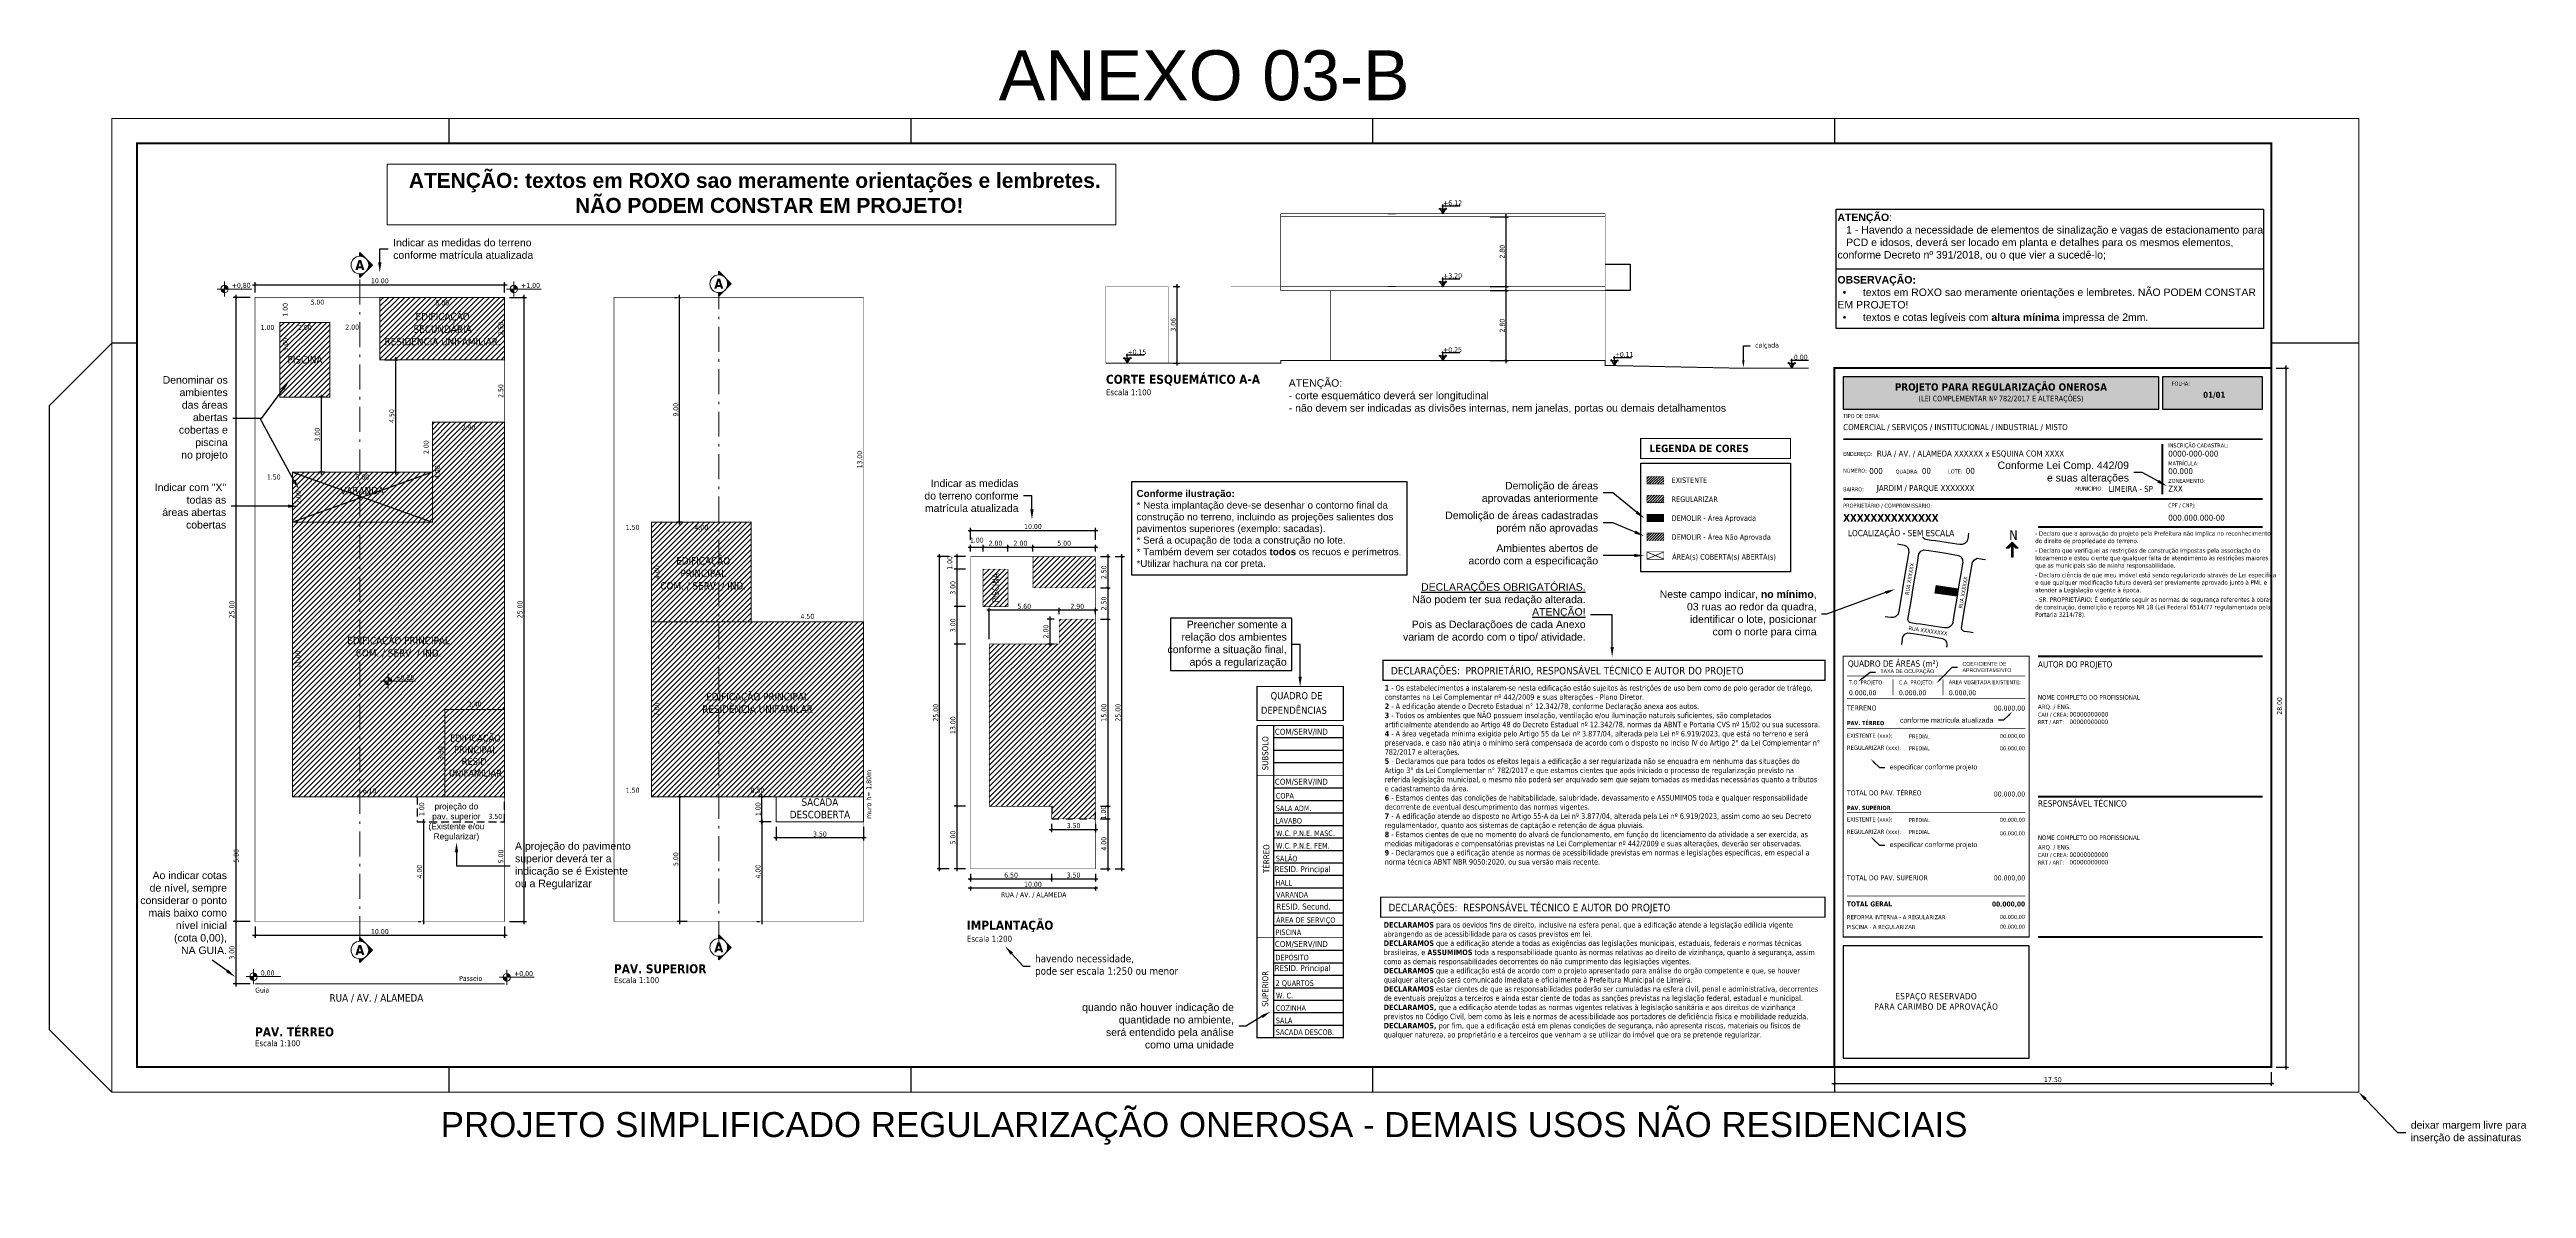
# Model space of a CAD drawing. Extents: x 1213.3 to 1312.5, y 1263.9 to 1309.5.
import ezdxf
from ezdxf import colors
from ezdxf.entities.mleader import LeaderData, LeaderLine
from ezdxf.enums import TextEntityAlignment as Align
from ezdxf.math import Vec2, Vec3

# ---------------------------------------------------------------- set-up
doc = ezdxf.new("R2010")
doc.units = 0
for name, pattern in [('DASHED', [19.05, 12.7, -6.35]), ('Linha Para Cortes', [1.6, 1, -0.3, 0, -0.3]), ('Tracejada', [0.564444, 0.282222, -0.282222])]:
    doc.linetypes.add(name, pattern=pattern)
doc.layers.add('NÃO MEXER', color=7, linetype='Continuous')
doc.layers.add('Observações - NÃO PLOTAR', color=200, linetype='Continuous', plot=False)
doc.styles.add('_arial decreto', font='arial.ttf')
doc.styles.add('_romans decreto', font='romans.shx', dxfattribs={"height": 1.6})
doc.styles.add('_tahoma decreto', font='tahoma.ttf')
doc.styles.add('MtX_Tahoma', font='tahomabd.ttf')
doc.styles.add('tahoma', font='tahoma.ttf')
doc.dimstyles.new('100 COM LINHAS DECRETO', dxfattribs={"dimtxt": 0.2, "dimasz": 0.1, "dimexe": 0.1, "dimexo": 0.2, "dimgap": 0.05, "dimtad": 1, "dimzin": 4, "dimdsep": 46, "dimtxsty": '_tahoma decreto', "dimblk": 'ARCHTICK', "dimcen": 2, "dimdle": 0.1, "dimazin": 0, "dimtfac": 1, "dimtofl": 0, "dimtmove": 2, "dimatfit": 3, "dimldrblk": 'OPEN30', "dimfxl": 1, "dimtolj": 1, "dimtzin": 0, "dimarcsym": 0})
doc.dimstyles.new('100 SEM LINHAS DECRETO', dxfattribs={"dimtxt": 0.2, "dimasz": 0.1, "dimexe": 0.1, "dimexo": 0.2, "dimgap": 0.05, "dimtad": 1, "dimzin": 4, "dimdsep": 46, "dimtxsty": '_tahoma decreto', "dimblk": 'ARCHTICK', "dimcen": 2, "dimdle": 0.1, "dimse1": 1, "dimse2": 1, "dimsd1": 1, "dimsd2": 1, "dimazin": 0, "dimtfac": 1, "dimtofl": 0, "dimtmove": 2, "dimatfit": 3, "dimldrblk": 'OPEN30', "dimfxl": 1, "dimtolj": 1, "dimtzin": 0, "dimarcsym": 0})
doc.dimstyles.new('200 COM LINHAS DECRETO', dxfattribs={"dimtxt": 0.2, "dimasz": 0.1, "dimexe": 0.1, "dimexo": 0.2, "dimgap": 0.05, "dimtad": 1, "dimlfac": 2, "dimzin": 4, "dimdsep": 46, "dimtxsty": '_tahoma decreto', "dimblk": 'ARCHTICK', "dimcen": 2, "dimdle": 0.1, "dimazin": 0, "dimtfac": 1, "dimtofl": 0, "dimtmove": 2, "dimatfit": 3, "dimldrblk": 'OPEN30', "dimfxl": 1, "dimtolj": 1, "dimtzin": 0, "dimarcsym": 0})
pattern_1 = [(45, (1250.16436, 1276.72004), (-0.106066, 0.106066), [])]
pattern_2 = [(45, (1017.38674, 1314.9911), (-0.10606602, 0.10606602), [])]

# ---------------------------------------------------------------- blocks, each defined once
blk = doc.blocks.new('_ArchTick')
at = {"color": 0, "linetype": 'ByBlock', "const_width": 0.15}
blk.add_lwpolyline([(-0.5, -0.5), (0.5, 0.5)], dxfattribs=at)
blk = doc.blocks.new('*D7')
at = {"color": 0, "lineweight": -2, "transparency": 16777216}
for p, q in [((1270.979, 1299.875), (1271.719, 1299.875)), ((1271.619, 1296.975), (1271.619, 1299.975)), ((1270.978, 1297.075), (1271.719, 1297.075))]:
    blk.add_line(p, q, dxfattribs=at)
at = {"layer": 'Defpoints', "color": 0, "ltscale": 2, "transparency": 16777216}
for p in [(1270.779, 1299.875), (1271.619, 1299.875), (1270.778, 1297.075)]:
    blk.add_point(p, dxfattribs=at)
at = {"color": 0, "lineweight": -2, "ltscale": 2, "transparency": 16777216, "xscale": 0.1, "yscale": 0.1, "zscale": 0.1}
for p, rotation in [((1271.619, 1299.875), 90), ((1271.619, 1297.075), 270)]:
    blk.add_blockref('_ArchTick', p, dxfattribs=dict(at, rotation=rotation))
at = {"color": 0, "ltscale": 2, "transparency": 16777216, "insert": (1271.464, 1298.475), "char_height": 0.2, "attachment_point": 5, "rotation": 90, "style": '_tahoma decreto'}
blk.add_mtext('\\A1;2.80', dxfattribs=at)
blk = doc.blocks.new('_Open30')
at = {"color": 0, "linetype": 'ByBlock', "lineweight": -2}
for p, q in [((-1, 0.27), (0, 0)), ((0, 0), (-1, -0.27)), ((0, 0), (-1, 0))]:
    blk.add_line(p, q, dxfattribs=at)
blk = doc.blocks.new('*D8')
at = {"color": 0, "lineweight": -2, "transparency": 16777216}
for p, q in [((1270.979, 1302.835), (1271.719, 1302.835)), ((1271.619, 1299.935), (1271.619, 1302.935)), ((1270.979, 1300.035), (1271.719, 1300.035))]:
    blk.add_line(p, q, dxfattribs=at)
at = {"layer": 'Defpoints', "color": 0, "ltscale": 2, "transparency": 16777216}
for p in [(1270.779, 1302.835), (1271.619, 1302.835), (1270.779, 1300.035)]:
    blk.add_point(p, dxfattribs=at)
at = {"color": 0, "lineweight": -2, "ltscale": 2, "transparency": 16777216, "xscale": 0.1, "yscale": 0.1, "zscale": 0.1}
for p, rotation in [((1271.619, 1302.835), 90), ((1271.619, 1300.035), 270)]:
    blk.add_blockref('_ArchTick', p, dxfattribs=dict(at, rotation=rotation))
at = {"color": 0, "ltscale": 2, "transparency": 16777216, "insert": (1271.464, 1301.435), "char_height": 0.2, "attachment_point": 5, "rotation": 90, "style": '_tahoma decreto'}
blk.add_mtext('\\A1;2.80', dxfattribs=at)
blk = doc.blocks.new('*D9')
at = {"color": 0, "lineweight": -2, "transparency": 16777216}
for p, q in [((1258.285, 1300.035), (1258.542, 1300.035)), ((1258.442, 1296.875), (1258.442, 1300.135)), ((1258.285, 1296.975), (1258.542, 1296.975))]:
    blk.add_line(p, q, dxfattribs=at)
at = {"layer": 'Defpoints', "color": 0, "ltscale": 2, "transparency": 16777216}
for p in [(1258.085, 1300.035), (1258.442, 1300.035), (1258.085, 1296.975)]:
    blk.add_point(p, dxfattribs=at)
at = {"color": 0, "lineweight": -2, "ltscale": 2, "transparency": 16777216, "xscale": 0.1, "yscale": 0.1, "zscale": 0.1}
for p, rotation in [((1258.442, 1300.035), 90), ((1258.442, 1296.975), 270)]:
    blk.add_blockref('_ArchTick', p, dxfattribs=dict(at, rotation=rotation))
at = {"color": 0, "ltscale": 2, "transparency": 16777216, "insert": (1258.288, 1298.505), "char_height": 0.2, "attachment_point": 5, "rotation": 90, "style": '_tahoma decreto'}
blk.add_mtext('\\A1;3.06', dxfattribs=at)
blk = doc.blocks.new('*D10')
at = {"color": 0, "lineweight": -2, "transparency": 16777216}
for p, q in [((1250.064, 1289.6), (1250.764, 1289.6)), ((1250.164, 1289.42), (1250.164, 1289.7)), ((1250.664, 1289.42), (1250.664, 1289.7))]:
    blk.add_line(p, q, dxfattribs=at)
at = {"layer": 'Defpoints', "color": 0, "ltscale": 2, "transparency": 16777216}
for p in [(1250.164, 1289.22), (1250.664, 1289.6), (1250.664, 1289.22)]:
    blk.add_point(p, dxfattribs=at)
at = {"color": 0, "lineweight": -2, "ltscale": 2, "transparency": 16777216, "xscale": 0.1, "yscale": 0.1, "zscale": 0.1, "rotation": 180}
blk.add_blockref('_ArchTick', (1250.164, 1289.6), dxfattribs=at)
at = {"color": 0, "lineweight": -2, "ltscale": 2, "transparency": 16777216, "xscale": 0.1, "yscale": 0.1, "zscale": 0.1}
blk.add_blockref('_ArchTick', (1250.664, 1289.6), dxfattribs=at)
at = {"color": 0, "ltscale": 2, "transparency": 16777216, "insert": (1250.414, 1289.88), "char_height": 0.2, "attachment_point": 5, "style": '_tahoma decreto'}
blk.add_mtext('\\A1;1.00', dxfattribs=at)
blk = doc.blocks.new('*D11')
at = {"color": 0, "lineweight": -2, "transparency": 16777216}
for p, q in [((1250.564, 1289.6), (1251.764, 1289.6)), ((1250.664, 1289.42), (1250.664, 1289.7)), ((1251.664, 1289.42), (1251.664, 1289.7))]:
    blk.add_line(p, q, dxfattribs=at)
at = {"layer": 'Defpoints', "color": 0, "ltscale": 2, "transparency": 16777216}
for p in [(1250.664, 1289.22), (1251.664, 1289.6), (1251.664, 1289.22)]:
    blk.add_point(p, dxfattribs=at)
at = {"color": 0, "lineweight": -2, "ltscale": 2, "transparency": 16777216, "xscale": 0.1, "yscale": 0.1, "zscale": 0.1, "rotation": 180}
blk.add_blockref('_ArchTick', (1250.664, 1289.6), dxfattribs=at)
at = {"color": 0, "lineweight": -2, "ltscale": 2, "transparency": 16777216, "xscale": 0.1, "yscale": 0.1, "zscale": 0.1}
blk.add_blockref('_ArchTick', (1251.664, 1289.6), dxfattribs=at)
at = {"color": 0, "ltscale": 2, "transparency": 16777216, "insert": (1251.164, 1289.755), "char_height": 0.2, "attachment_point": 5, "style": '_tahoma decreto'}
blk.add_mtext('\\A1;2.00', dxfattribs=at)
blk = doc.blocks.new('*D12')
at = {"color": 0, "lineweight": -2, "transparency": 16777216}
for p, q in [((1251.564, 1289.6), (1252.764, 1289.6)), ((1251.664, 1289.42), (1251.664, 1289.7)), ((1252.664, 1289.42), (1252.664, 1289.7))]:
    blk.add_line(p, q, dxfattribs=at)
at = {"layer": 'Defpoints', "color": 0, "ltscale": 2, "transparency": 16777216}
for p in [(1251.664, 1289.22), (1252.664, 1289.6), (1252.664, 1289.22)]:
    blk.add_point(p, dxfattribs=at)
at = {"color": 0, "lineweight": -2, "ltscale": 2, "transparency": 16777216, "xscale": 0.1, "yscale": 0.1, "zscale": 0.1, "rotation": 180}
blk.add_blockref('_ArchTick', (1251.664, 1289.6), dxfattribs=at)
at = {"color": 0, "lineweight": -2, "ltscale": 2, "transparency": 16777216, "xscale": 0.1, "yscale": 0.1, "zscale": 0.1}
blk.add_blockref('_ArchTick', (1252.664, 1289.6), dxfattribs=at)
at = {"color": 0, "ltscale": 2, "transparency": 16777216, "insert": (1252.164, 1289.755), "char_height": 0.2, "attachment_point": 5, "style": '_tahoma decreto'}
blk.add_mtext('\\A1;2.00', dxfattribs=at)
blk = doc.blocks.new('*D13')
at = {"color": 0, "lineweight": -2, "transparency": 16777216}
for p, q in [((1252.564, 1289.6), (1255.264, 1289.6)), ((1252.664, 1289.42), (1252.664, 1289.7)), ((1255.164, 1289.42), (1255.164, 1289.7))]:
    blk.add_line(p, q, dxfattribs=at)
at = {"layer": 'Defpoints', "color": 0, "ltscale": 2, "transparency": 16777216}
for p in [(1252.664, 1289.22), (1255.164, 1289.6), (1255.164, 1289.22)]:
    blk.add_point(p, dxfattribs=at)
at = {"color": 0, "lineweight": -2, "ltscale": 2, "transparency": 16777216, "xscale": 0.1, "yscale": 0.1, "zscale": 0.1, "rotation": 180}
blk.add_blockref('_ArchTick', (1252.664, 1289.6), dxfattribs=at)
at = {"color": 0, "lineweight": -2, "ltscale": 2, "transparency": 16777216, "xscale": 0.1, "yscale": 0.1, "zscale": 0.1}
blk.add_blockref('_ArchTick', (1255.164, 1289.6), dxfattribs=at)
at = {"color": 0, "ltscale": 2, "transparency": 16777216, "insert": (1253.914, 1289.755), "char_height": 0.2, "attachment_point": 5, "style": '_tahoma decreto'}
blk.add_mtext('\\A1;5.00', dxfattribs=at)
blk = doc.blocks.new('*D14')
at = {"color": 0, "lineweight": -2, "transparency": 16777216}
for p, q in [((1250.064, 1290.273), (1255.264, 1290.273)), ((1250.164, 1289.9), (1250.164, 1290.373)), ((1255.164, 1289.9), (1255.164, 1290.373))]:
    blk.add_line(p, q, dxfattribs=at)
at = {"layer": 'Defpoints', "color": 0, "ltscale": 2, "transparency": 16777216}
for p in [(1255.164, 1290.273), (1250.164, 1289.7), (1255.164, 1289.7)]:
    blk.add_point(p, dxfattribs=at)
at = {"color": 0, "lineweight": -2, "ltscale": 2, "transparency": 16777216, "xscale": 0.1, "yscale": 0.1, "zscale": 0.1, "rotation": 180}
blk.add_blockref('_ArchTick', (1250.164, 1290.273), dxfattribs=at)
at = {"color": 0, "lineweight": -2, "ltscale": 2, "transparency": 16777216, "xscale": 0.1, "yscale": 0.1, "zscale": 0.1}
blk.add_blockref('_ArchTick', (1255.164, 1290.273), dxfattribs=at)
at = {"color": 0, "ltscale": 2, "transparency": 16777216, "insert": (1252.664, 1290.427), "char_height": 0.2, "attachment_point": 5, "style": '_tahoma decreto'}
blk.add_mtext('\\A1;10.00', dxfattribs=at)
blk = doc.blocks.new('*D15')
at = {"color": 0, "lineweight": -2, "transparency": 16777216}
for p, q in [((1255.364, 1289.22), (1255.761, 1289.22)), ((1255.661, 1289.32), (1255.661, 1287.87)), ((1255.364, 1287.97), (1255.761, 1287.97))]:
    blk.add_line(p, q, dxfattribs=at)
at = {"layer": 'Defpoints', "color": 0, "ltscale": 2, "transparency": 16777216}
for p in [(1255.164, 1289.22), (1255.164, 1287.97), (1255.661, 1287.97)]:
    blk.add_point(p, dxfattribs=at)
at = {"color": 0, "lineweight": -2, "ltscale": 2, "transparency": 16777216, "xscale": 0.1, "yscale": 0.1, "zscale": 0.1}
for p, rotation in [((1255.661, 1289.22), 90), ((1255.661, 1287.97), 270)]:
    blk.add_blockref('_ArchTick', p, dxfattribs=dict(at, rotation=rotation))
at = {"color": 0, "ltscale": 2, "transparency": 16777216, "insert": (1255.507, 1288.595), "char_height": 0.2, "attachment_point": 5, "rotation": 90, "style": '_tahoma decreto'}
blk.add_mtext('\\A1;2.50', dxfattribs=at)
blk = doc.blocks.new('*D16')
at = {"color": 0, "lineweight": -2, "transparency": 16777216}
for p, q in [((1255.364, 1287.97), (1255.761, 1287.97)), ((1255.661, 1288.07), (1255.661, 1286.619)), ((1255.364, 1286.719), (1255.761, 1286.719))]:
    blk.add_line(p, q, dxfattribs=at)
at = {"layer": 'Defpoints', "color": 0, "ltscale": 2, "transparency": 16777216}
for p in [(1255.164, 1287.97), (1255.164, 1286.719), (1255.661, 1286.719)]:
    blk.add_point(p, dxfattribs=at)
at = {"color": 0, "lineweight": -2, "ltscale": 2, "transparency": 16777216, "xscale": 0.1, "yscale": 0.1, "zscale": 0.1}
for p, rotation in [((1255.661, 1287.97), 90), ((1255.661, 1286.719), 270)]:
    blk.add_blockref('_ArchTick', p, dxfattribs=dict(at, rotation=rotation))
at = {"color": 0, "ltscale": 2, "transparency": 16777216, "insert": (1255.507, 1287.345), "char_height": 0.2, "attachment_point": 5, "rotation": 90, "style": '_tahoma decreto'}
blk.add_mtext('\\A1;2.50', dxfattribs=at)
blk = doc.blocks.new('*D17')
at = {"color": 0, "lineweight": -2, "transparency": 16777216}
for p, q in [((1255.364, 1286.719), (1255.761, 1286.719)), ((1255.661, 1286.819), (1255.661, 1279.12)), ((1255.364, 1279.22), (1255.761, 1279.22))]:
    blk.add_line(p, q, dxfattribs=at)
at = {"layer": 'Defpoints', "color": 0, "ltscale": 2, "transparency": 16777216}
for p in [(1255.164, 1286.719), (1255.164, 1279.22), (1255.661, 1279.22)]:
    blk.add_point(p, dxfattribs=at)
at = {"color": 0, "lineweight": -2, "ltscale": 2, "transparency": 16777216, "xscale": 0.1, "yscale": 0.1, "zscale": 0.1}
for p, rotation in [((1255.661, 1286.719), 90), ((1255.661, 1279.22), 270)]:
    blk.add_blockref('_ArchTick', p, dxfattribs=dict(at, rotation=rotation))
at = {"color": 0, "ltscale": 2, "transparency": 16777216, "insert": (1255.507, 1282.97), "char_height": 0.2, "attachment_point": 5, "rotation": 90, "style": '_tahoma decreto'}
blk.add_mtext('\\A1;15.00', dxfattribs=at)
blk = doc.blocks.new('*D18')
at = {"color": 0, "lineweight": -2, "transparency": 16777216}
for p, q in [((1255.961, 1289.22), (1256.326, 1289.22)), ((1256.226, 1276.62), (1256.226, 1289.32)), ((1255.961, 1276.72), (1256.326, 1276.72))]:
    blk.add_line(p, q, dxfattribs=at)
at = {"layer": 'Defpoints', "color": 0, "ltscale": 2, "transparency": 16777216}
for p in [(1255.761, 1289.22), (1256.226, 1289.22), (1255.761, 1276.72)]:
    blk.add_point(p, dxfattribs=at)
at = {"color": 0, "lineweight": -2, "ltscale": 2, "transparency": 16777216, "xscale": 0.1, "yscale": 0.1, "zscale": 0.1}
for p, rotation in [((1256.226, 1289.22), 90), ((1256.226, 1276.72), 270)]:
    blk.add_blockref('_ArchTick', p, dxfattribs=dict(at, rotation=rotation))
at = {"color": 0, "ltscale": 2, "transparency": 16777216, "insert": (1256.072, 1282.97), "char_height": 0.2, "attachment_point": 5, "rotation": 90, "style": '_tahoma decreto'}
blk.add_mtext('\\A1;25.00', dxfattribs=at)
blk = doc.blocks.new('*D19')
at = {"color": 0, "lineweight": -2, "transparency": 16777216}
for p, q in [((1249.964, 1289.22), (1249.513, 1289.22)), ((1249.613, 1289.32), (1249.613, 1288.62)), ((1249.964, 1288.72), (1249.513, 1288.72))]:
    blk.add_line(p, q, dxfattribs=at)
at = {"layer": 'Defpoints', "color": 0, "ltscale": 2, "transparency": 16777216}
for p in [(1250.164, 1289.22), (1249.613, 1288.72), (1250.164, 1288.72)]:
    blk.add_point(p, dxfattribs=at)
at = {"color": 0, "lineweight": -2, "ltscale": 2, "transparency": 16777216, "xscale": 0.1, "yscale": 0.1, "zscale": 0.1}
for p, rotation in [((1249.613, 1289.22), 90), ((1249.613, 1288.72), 270)]:
    blk.add_blockref('_ArchTick', p, dxfattribs=dict(at, rotation=rotation))
at = {"color": 0, "ltscale": 2, "transparency": 16777216, "insert": (1249.334, 1288.97), "char_height": 0.2, "attachment_point": 5, "rotation": 90, "style": '_tahoma decreto'}
blk.add_mtext('\\A1;1.00', dxfattribs=at)
blk = doc.blocks.new('*D20')
at = {"color": 0, "lineweight": -2, "transparency": 16777216}
for p, q in [((1249.964, 1288.72), (1249.513, 1288.72)), ((1249.613, 1288.82), (1249.613, 1287.12)), ((1249.964, 1287.22), (1249.513, 1287.22))]:
    blk.add_line(p, q, dxfattribs=at)
at = {"layer": 'Defpoints', "color": 0, "ltscale": 2, "transparency": 16777216}
for p in [(1250.164, 1288.72), (1249.613, 1287.22), (1250.164, 1287.22)]:
    blk.add_point(p, dxfattribs=at)
at = {"color": 0, "lineweight": -2, "ltscale": 2, "transparency": 16777216, "xscale": 0.1, "yscale": 0.1, "zscale": 0.1}
for p, rotation in [((1249.613, 1288.72), 90), ((1249.613, 1287.22), 270)]:
    blk.add_blockref('_ArchTick', p, dxfattribs=dict(at, rotation=rotation))
at = {"color": 0, "ltscale": 2, "transparency": 16777216, "insert": (1249.459, 1287.97), "char_height": 0.2, "attachment_point": 5, "rotation": 90, "style": '_tahoma decreto'}
blk.add_mtext('\\A1;3.00', dxfattribs=at)
blk = doc.blocks.new('*D21')
at = {"color": 0, "lineweight": -2, "transparency": 16777216}
for p, q in [((1249.964, 1287.22), (1249.513, 1287.22)), ((1249.613, 1287.32), (1249.613, 1285.62)), ((1249.964, 1285.72), (1249.513, 1285.72))]:
    blk.add_line(p, q, dxfattribs=at)
at = {"layer": 'Defpoints', "color": 0, "ltscale": 2, "transparency": 16777216}
for p in [(1250.164, 1287.22), (1249.613, 1285.72), (1250.164, 1285.72)]:
    blk.add_point(p, dxfattribs=at)
at = {"color": 0, "lineweight": -2, "ltscale": 2, "transparency": 16777216, "xscale": 0.1, "yscale": 0.1, "zscale": 0.1}
for p, rotation in [((1249.613, 1287.22), 90), ((1249.613, 1285.72), 270)]:
    blk.add_blockref('_ArchTick', p, dxfattribs=dict(at, rotation=rotation))
at = {"color": 0, "ltscale": 2, "transparency": 16777216, "insert": (1249.459, 1286.47), "char_height": 0.2, "attachment_point": 5, "rotation": 90, "style": '_tahoma decreto'}
blk.add_mtext('\\A1;3.00', dxfattribs=at)
blk = doc.blocks.new('*D22')
at = {"color": 0, "lineweight": -2, "transparency": 16777216}
for p, q in [((1249.964, 1285.72), (1249.513, 1285.72)), ((1249.613, 1285.82), (1249.613, 1279.12)), ((1249.964, 1279.22), (1249.513, 1279.22))]:
    blk.add_line(p, q, dxfattribs=at)
at = {"layer": 'Defpoints', "color": 0, "ltscale": 2, "transparency": 16777216}
for p in [(1250.164, 1285.72), (1249.613, 1279.22), (1250.164, 1279.22)]:
    blk.add_point(p, dxfattribs=at)
at = {"color": 0, "lineweight": -2, "ltscale": 2, "transparency": 16777216, "xscale": 0.1, "yscale": 0.1, "zscale": 0.1}
for p, rotation in [((1249.613, 1285.72), 90), ((1249.613, 1279.22), 270)]:
    blk.add_blockref('_ArchTick', p, dxfattribs=dict(at, rotation=rotation))
at = {"color": 0, "ltscale": 2, "transparency": 16777216, "insert": (1249.459, 1282.47), "char_height": 0.2, "attachment_point": 5, "rotation": 90, "style": '_tahoma decreto'}
blk.add_mtext('\\A1;13.00', dxfattribs=at)
blk = doc.blocks.new('*D23')
at = {"color": 0, "lineweight": -2, "transparency": 16777216}
for p, q in [((1249.964, 1279.22), (1249.513, 1279.22)), ((1249.613, 1279.32), (1249.613, 1276.62)), ((1249.964, 1276.72), (1249.513, 1276.72))]:
    blk.add_line(p, q, dxfattribs=at)
at = {"layer": 'Defpoints', "color": 0, "ltscale": 2, "transparency": 16777216}
for p in [(1250.164, 1279.22), (1249.613, 1276.72), (1250.164, 1276.72)]:
    blk.add_point(p, dxfattribs=at)
at = {"color": 0, "lineweight": -2, "ltscale": 2, "transparency": 16777216, "xscale": 0.1, "yscale": 0.1, "zscale": 0.1}
for p, rotation in [((1249.613, 1279.22), 90), ((1249.613, 1276.72), 270)]:
    blk.add_blockref('_ArchTick', p, dxfattribs=dict(at, rotation=rotation))
at = {"color": 0, "ltscale": 2, "transparency": 16777216, "insert": (1249.459, 1277.97), "char_height": 0.2, "attachment_point": 5, "rotation": 90, "style": '_tahoma decreto'}
blk.add_mtext('\\A1;5.00', dxfattribs=at)
blk = doc.blocks.new('*D24')
at = {"color": 0, "lineweight": -2, "transparency": 16777216}
for p, q in [((1249.313, 1289.22), (1248.823, 1289.22)), ((1248.923, 1276.62), (1248.923, 1289.32)), ((1249.313, 1276.72), (1248.823, 1276.72))]:
    blk.add_line(p, q, dxfattribs=at)
at = {"layer": 'Defpoints', "color": 0, "ltscale": 2, "transparency": 16777216}
for p in [(1248.923, 1289.22), (1249.513, 1289.22), (1249.513, 1276.72)]:
    blk.add_point(p, dxfattribs=at)
at = {"color": 0, "lineweight": -2, "ltscale": 2, "transparency": 16777216, "xscale": 0.1, "yscale": 0.1, "zscale": 0.1}
for p, rotation in [((1248.923, 1289.22), 90), ((1248.923, 1276.72), 270)]:
    blk.add_blockref('_ArchTick', p, dxfattribs=dict(at, rotation=rotation))
at = {"color": 0, "ltscale": 2, "transparency": 16777216, "insert": (1248.769, 1282.97), "char_height": 0.2, "attachment_point": 5, "rotation": 90, "style": '_tahoma decreto'}
blk.add_mtext('\\A1;25.00', dxfattribs=at)
blk = doc.blocks.new('*D25')
at = {"color": 0, "lineweight": -2, "transparency": 16777216}
for p, q in [((1255.264, 1287.075), (1253.616, 1287.075)), ((1253.716, 1286.919), (1253.716, 1287.175)), ((1255.164, 1286.919), (1255.164, 1287.175))]:
    blk.add_line(p, q, dxfattribs=at)
at = {"layer": 'Defpoints', "color": 0, "ltscale": 2, "transparency": 16777216}
for p in [(1253.716, 1287.075), (1253.716, 1286.719), (1255.164, 1286.719)]:
    blk.add_point(p, dxfattribs=at)
at = {"color": 0, "lineweight": -2, "ltscale": 2, "transparency": 16777216, "xscale": 0.1, "yscale": 0.1, "zscale": 0.1, "rotation": 180}
blk.add_blockref('_ArchTick', (1253.716, 1287.075), dxfattribs=at)
at = {"color": 0, "lineweight": -2, "ltscale": 2, "transparency": 16777216, "xscale": 0.1, "yscale": 0.1, "zscale": 0.1}
blk.add_blockref('_ArchTick', (1255.164, 1287.075), dxfattribs=at)
at = {"color": 0, "ltscale": 2, "transparency": 16777216, "insert": (1254.44, 1287.229), "char_height": 0.2, "attachment_point": 5, "style": '_tahoma decreto'}
blk.add_mtext('\\A1;2.90', dxfattribs=at)
blk = doc.blocks.new('*D26')
at = {"color": 0, "lineweight": -2, "transparency": 16777216}
for p, q in [((1253.516, 1286.719), (1253.236, 1286.719)), ((1253.336, 1286.819), (1253.336, 1285.62)), ((1253.516, 1285.72), (1253.236, 1285.72))]:
    blk.add_line(p, q, dxfattribs=at)
at = {"layer": 'Defpoints', "color": 0, "ltscale": 2, "transparency": 16777216}
for p in [(1253.716, 1286.719), (1253.336, 1285.72), (1253.716, 1285.72)]:
    blk.add_point(p, dxfattribs=at)
at = {"color": 0, "lineweight": -2, "ltscale": 2, "transparency": 16777216, "xscale": 0.1, "yscale": 0.1, "zscale": 0.1}
for p, rotation in [((1253.336, 1286.719), 90), ((1253.336, 1285.72), 270)]:
    blk.add_blockref('_ArchTick', p, dxfattribs=dict(at, rotation=rotation))
at = {"color": 0, "ltscale": 2, "transparency": 16777216, "insert": (1253.182, 1286.22), "char_height": 0.2, "attachment_point": 5, "rotation": 90, "style": '_tahoma decreto'}
blk.add_mtext('\\A1;2.00', dxfattribs=at)
blk = doc.blocks.new('*D27')
at = {"color": 0, "lineweight": -2, "transparency": 16777216}
for p, q in [((1253.816, 1287.075), (1250.814, 1287.075)), ((1250.914, 1285.92), (1250.914, 1287.175)), ((1253.716, 1286.919), (1253.716, 1287.175))]:
    blk.add_line(p, q, dxfattribs=at)
at = {"layer": 'Defpoints', "color": 0, "ltscale": 2, "transparency": 16777216}
for p in [(1250.914, 1287.075), (1253.716, 1286.719), (1250.914, 1285.72)]:
    blk.add_point(p, dxfattribs=at)
at = {"color": 0, "lineweight": -2, "ltscale": 2, "transparency": 16777216, "xscale": 0.1, "yscale": 0.1, "zscale": 0.1, "rotation": 180}
blk.add_blockref('_ArchTick', (1250.914, 1287.075), dxfattribs=at)
at = {"color": 0, "lineweight": -2, "ltscale": 2, "transparency": 16777216, "xscale": 0.1, "yscale": 0.1, "zscale": 0.1}
blk.add_blockref('_ArchTick', (1253.716, 1287.075), dxfattribs=at)
at = {"color": 0, "ltscale": 2, "transparency": 16777216, "insert": (1252.315, 1287.229), "char_height": 0.2, "attachment_point": 5, "style": '_tahoma decreto'}
blk.add_mtext('\\A1;5.60', dxfattribs=at)
blk = doc.blocks.new('*D28')
at = {"color": 0, "lineweight": -2, "transparency": 16777216}
for p, q in [((1253.314, 1278.291), (1255.264, 1278.291)), ((1253.414, 1278.52), (1253.414, 1278.191)), ((1255.164, 1278.52), (1255.164, 1278.191))]:
    blk.add_line(p, q, dxfattribs=at)
at = {"layer": 'Defpoints', "color": 0, "ltscale": 2, "transparency": 16777216}
for p in [(1253.414, 1278.72), (1255.164, 1278.72), (1255.164, 1278.291)]:
    blk.add_point(p, dxfattribs=at)
at = {"color": 0, "lineweight": -2, "ltscale": 2, "transparency": 16777216, "xscale": 0.1, "yscale": 0.1, "zscale": 0.1, "rotation": 180}
blk.add_blockref('_ArchTick', (1253.414, 1278.291), dxfattribs=at)
at = {"color": 0, "lineweight": -2, "ltscale": 2, "transparency": 16777216, "xscale": 0.1, "yscale": 0.1, "zscale": 0.1}
blk.add_blockref('_ArchTick', (1255.164, 1278.291), dxfattribs=at)
at = {"color": 0, "ltscale": 2, "transparency": 16777216, "insert": (1254.289, 1278.445), "char_height": 0.2, "attachment_point": 5, "style": '_tahoma decreto'}
blk.add_mtext('\\A1;3.50', dxfattribs=at)
blk = doc.blocks.new('*D29')
at = {"color": 0, "lineweight": -2, "transparency": 16777216}
for p, q in [((1255.364, 1279.22), (1255.761, 1279.22)), ((1255.661, 1279.32), (1255.661, 1278.62)), ((1255.364, 1278.72), (1255.761, 1278.72))]:
    blk.add_line(p, q, dxfattribs=at)
at = {"layer": 'Defpoints', "color": 0, "ltscale": 2, "transparency": 16777216}
for p in [(1255.164, 1279.22), (1255.164, 1278.72), (1255.661, 1278.72)]:
    blk.add_point(p, dxfattribs=at)
at = {"color": 0, "lineweight": -2, "ltscale": 2, "transparency": 16777216, "xscale": 0.1, "yscale": 0.1, "zscale": 0.1}
for p, rotation in [((1255.661, 1279.22), 90), ((1255.661, 1278.72), 270)]:
    blk.add_blockref('_ArchTick', p, dxfattribs=dict(at, rotation=rotation))
at = {"color": 0, "ltscale": 2, "transparency": 16777216, "insert": (1255.489, 1278.97), "char_height": 0.2, "attachment_point": 5, "rotation": 90, "style": '_tahoma decreto'}
blk.add_mtext('\\A1;1.00', dxfattribs=at)
blk = doc.blocks.new('*D30')
at = {"color": 0, "lineweight": -2, "transparency": 16777216}
for p, q in [((1255.364, 1278.72), (1255.761, 1278.72)), ((1255.661, 1278.82), (1255.661, 1276.62)), ((1255.364, 1276.72), (1255.761, 1276.72))]:
    blk.add_line(p, q, dxfattribs=at)
at = {"layer": 'Defpoints', "color": 0, "ltscale": 2, "transparency": 16777216}
for p in [(1255.164, 1278.72), (1255.164, 1276.72), (1255.661, 1276.72)]:
    blk.add_point(p, dxfattribs=at)
at = {"color": 0, "lineweight": -2, "ltscale": 2, "transparency": 16777216, "xscale": 0.1, "yscale": 0.1, "zscale": 0.1}
for p, rotation in [((1255.661, 1278.72), 90), ((1255.661, 1276.72), 270)]:
    blk.add_blockref('_ArchTick', p, dxfattribs=dict(at, rotation=rotation))
at = {"color": 0, "ltscale": 2, "transparency": 16777216, "insert": (1255.507, 1277.72), "char_height": 0.2, "attachment_point": 5, "rotation": 90, "style": '_tahoma decreto'}
blk.add_mtext('\\A1;4.00', dxfattribs=at)
blk = doc.blocks.new('*D31')
at = {"color": 0, "lineweight": -2, "transparency": 16777216}
for p, q in [((1250.064, 1276.311), (1253.514, 1276.311)), ((1250.164, 1276.52), (1250.164, 1276.211)), ((1253.414, 1276.52), (1253.414, 1276.211))]:
    blk.add_line(p, q, dxfattribs=at)
at = {"layer": 'Defpoints', "color": 0, "ltscale": 2, "transparency": 16777216}
for p in [(1250.164, 1276.72), (1253.414, 1276.72), (1253.414, 1276.311)]:
    blk.add_point(p, dxfattribs=at)
at = {"color": 0, "lineweight": -2, "ltscale": 2, "transparency": 16777216, "xscale": 0.1, "yscale": 0.1, "zscale": 0.1, "rotation": 180}
blk.add_blockref('_ArchTick', (1250.164, 1276.311), dxfattribs=at)
at = {"color": 0, "lineweight": -2, "ltscale": 2, "transparency": 16777216, "xscale": 0.1, "yscale": 0.1, "zscale": 0.1}
blk.add_blockref('_ArchTick', (1253.414, 1276.311), dxfattribs=at)
at = {"color": 0, "ltscale": 2, "transparency": 16777216, "insert": (1251.789, 1276.465), "char_height": 0.2, "attachment_point": 5, "style": '_tahoma decreto'}
blk.add_mtext('\\A1;6.50', dxfattribs=at)
blk = doc.blocks.new('*D32')
at = {"color": 0, "lineweight": -2, "transparency": 16777216}
for p, q in [((1253.314, 1276.311), (1255.264, 1276.311)), ((1253.414, 1276.52), (1253.414, 1276.211)), ((1255.164, 1276.52), (1255.164, 1276.211))]:
    blk.add_line(p, q, dxfattribs=at)
at = {"layer": 'Defpoints', "color": 0, "ltscale": 2, "transparency": 16777216}
for p in [(1253.414, 1276.72), (1255.164, 1276.72), (1255.164, 1276.311)]:
    blk.add_point(p, dxfattribs=at)
at = {"color": 0, "lineweight": -2, "ltscale": 2, "transparency": 16777216, "xscale": 0.1, "yscale": 0.1, "zscale": 0.1, "rotation": 180}
blk.add_blockref('_ArchTick', (1253.414, 1276.311), dxfattribs=at)
at = {"color": 0, "lineweight": -2, "ltscale": 2, "transparency": 16777216, "xscale": 0.1, "yscale": 0.1, "zscale": 0.1}
blk.add_blockref('_ArchTick', (1255.164, 1276.311), dxfattribs=at)
at = {"color": 0, "ltscale": 2, "transparency": 16777216, "insert": (1254.289, 1276.465), "char_height": 0.2, "attachment_point": 5, "style": '_tahoma decreto'}
blk.add_mtext('\\A1;3.50', dxfattribs=at)
blk = doc.blocks.new('*D33')
at = {"color": 0, "lineweight": -2, "transparency": 16777216}
for p, q in [((1250.164, 1276.011), (1250.164, 1275.845)), ((1255.164, 1276.011), (1255.164, 1275.845)), ((1255.264, 1275.945), (1250.064, 1275.945))]:
    blk.add_line(p, q, dxfattribs=at)
at = {"layer": 'Defpoints', "color": 0, "ltscale": 2, "transparency": 16777216}
for p in [(1250.164, 1276.211), (1255.164, 1276.211), (1250.164, 1275.945)]:
    blk.add_point(p, dxfattribs=at)
at = {"color": 0, "lineweight": -2, "ltscale": 2, "transparency": 16777216, "xscale": 0.1, "yscale": 0.1, "zscale": 0.1, "rotation": 180}
blk.add_blockref('_ArchTick', (1250.164, 1275.945), dxfattribs=at)
at = {"color": 0, "lineweight": -2, "ltscale": 2, "transparency": 16777216, "xscale": 0.1, "yscale": 0.1, "zscale": 0.1}
blk.add_blockref('_ArchTick', (1255.164, 1275.945), dxfattribs=at)
at = {"color": 0, "ltscale": 2, "transparency": 16777216, "insert": (1252.664, 1276.099), "char_height": 0.2, "attachment_point": 5, "style": '_tahoma decreto'}
blk.add_mtext('\\A1;10.00', dxfattribs=at)
blk = doc.blocks.new('*D34')
at = {"color": 0, "lineweight": -2, "transparency": 16777216}
for p, q in [((1221.402, 1300.113), (1231.602, 1300.113)), ((1221.502, 1299.805), (1221.502, 1300.213)), ((1231.502, 1299.805), (1231.502, 1300.213))]:
    blk.add_line(p, q, dxfattribs=at)
at = {"layer": 'Defpoints', "color": 0, "ltscale": 2, "transparency": 16777216}
for p in [(1231.502, 1300.113), (1221.502, 1299.605), (1231.502, 1299.605)]:
    blk.add_point(p, dxfattribs=at)
at = {"color": 0, "lineweight": -2, "ltscale": 2, "transparency": 16777216, "xscale": 0.1, "yscale": 0.1, "zscale": 0.1, "rotation": 180}
blk.add_blockref('_ArchTick', (1221.502, 1300.113), dxfattribs=at)
at = {"color": 0, "lineweight": -2, "ltscale": 2, "transparency": 16777216, "xscale": 0.1, "yscale": 0.1, "zscale": 0.1}
blk.add_blockref('_ArchTick', (1231.502, 1300.113), dxfattribs=at)
at = {"color": 0, "ltscale": 2, "transparency": 16777216, "insert": (1226.502, 1300.267), "char_height": 0.2, "attachment_point": 5, "style": '_tahoma decreto'}
blk.add_mtext('\\A1;10.00', dxfattribs=at)
blk = doc.blocks.new('*D35')
at = {"color": 0, "lineweight": -2, "transparency": 16777216}
for p, q in [((1221.302, 1299.605), (1220.632, 1299.605)), ((1220.732, 1299.705), (1220.732, 1274.505)), ((1221.302, 1274.605), (1220.632, 1274.605))]:
    blk.add_line(p, q, dxfattribs=at)
at = {"layer": 'Defpoints', "color": 0, "ltscale": 2, "transparency": 16777216}
for p in [(1221.502, 1299.605), (1220.732, 1274.605), (1221.502, 1274.605)]:
    blk.add_point(p, dxfattribs=at)
at = {"color": 0, "lineweight": -2, "ltscale": 2, "transparency": 16777216, "xscale": 0.1, "yscale": 0.1, "zscale": 0.1}
for p, rotation in [((1220.732, 1299.605), 90), ((1220.732, 1274.605), 270)]:
    blk.add_blockref('_ArchTick', p, dxfattribs=dict(at, rotation=rotation))
at = {"color": 0, "ltscale": 2, "transparency": 16777216, "insert": (1220.578, 1287.105), "char_height": 0.2, "attachment_point": 5, "rotation": 90, "style": '_tahoma decreto'}
blk.add_mtext('\\A1;25.00', dxfattribs=at)
blk = doc.blocks.new('*D36')
at = {"layer": 'Defpoints', "color": 0, "ltscale": 2, "transparency": 16777216}
for p in [(1226.502, 1299.605), (1231.502, 1299.605), (1231.502, 1299.231)]:
    blk.add_point(p, dxfattribs=at)
at = {"color": 0, "ltscale": 2, "transparency": 16777216, "insert": (1229.002, 1299.385), "char_height": 0.2, "attachment_point": 5, "style": '_tahoma decreto'}
blk.add_mtext('\\A1;5.00', dxfattribs=at)
blk = doc.blocks.new('*D37')
at = {"layer": 'Defpoints', "color": 0, "ltscale": 2, "transparency": 16777216}
for p in [(1221.502, 1299.605), (1221.502, 1299.257), (1226.502, 1299.605)]:
    blk.add_point(p, dxfattribs=at)
at = {"color": 0, "ltscale": 2, "transparency": 16777216, "insert": (1224.002, 1299.411), "char_height": 0.2, "attachment_point": 5, "style": '_tahoma decreto'}
blk.add_mtext('\\A1;5.00', dxfattribs=at)
blk = doc.blocks.new('*D38')
at = {"layer": 'Defpoints', "color": 0, "ltscale": 2, "transparency": 16777216}
for p in [(1221.502, 1298.605), (1221.502, 1298.245), (1222.502, 1298.605)]:
    blk.add_point(p, dxfattribs=at)
at = {"color": 0, "ltscale": 2, "transparency": 16777216, "insert": (1222.002, 1298.399), "char_height": 0.2, "attachment_point": 5, "style": '_tahoma decreto'}
blk.add_mtext('\\A1;1.00', dxfattribs=at)
blk = doc.blocks.new('*D39')
at = {"layer": 'Defpoints', "color": 0, "ltscale": 2, "transparency": 16777216}
for p in [(1222.502, 1298.605), (1222.502, 1298.245), (1224.502, 1298.605)]:
    blk.add_point(p, dxfattribs=at)
at = {"color": 0, "ltscale": 2, "transparency": 16777216, "insert": (1223.502, 1298.399), "char_height": 0.2, "attachment_point": 5, "style": '_tahoma decreto'}
blk.add_mtext('\\A1;2.00', dxfattribs=at)
blk = doc.blocks.new('*D40')
at = {"layer": 'Defpoints', "color": 0, "ltscale": 2, "transparency": 16777216}
for p in [(1222.502, 1299.605), (1222.871, 1299.605), (1222.502, 1298.605)]:
    blk.add_point(p, dxfattribs=at)
at = {"color": 0, "ltscale": 2, "transparency": 16777216, "insert": (1222.716, 1299.105), "char_height": 0.2, "attachment_point": 5, "rotation": 90, "style": '_tahoma decreto'}
blk.add_mtext('\\A1;1.00', dxfattribs=at)
blk = doc.blocks.new('*D41')
at = {"layer": 'Defpoints', "color": 0, "ltscale": 2, "transparency": 16777216}
for p in [(1222.502, 1298.605), (1222.502, 1295.605), (1222.871, 1295.605)]:
    blk.add_point(p, dxfattribs=at)
at = {"color": 0, "ltscale": 2, "transparency": 16777216, "insert": (1222.716, 1297.708), "char_height": 0.2, "attachment_point": 5, "rotation": 90, "style": '_tahoma decreto'}
blk.add_mtext('\\A1;3.00', dxfattribs=at)
blk = doc.blocks.new('*D42')
at = {"layer": 'Defpoints', "color": 0, "ltscale": 2, "transparency": 16777216}
for p in [(1224.502, 1298.605), (1224.502, 1298.245), (1226.502, 1298.605)]:
    blk.add_point(p, dxfattribs=at)
at = {"color": 0, "ltscale": 2, "transparency": 16777216, "insert": (1225.394, 1298.412), "char_height": 0.2, "attachment_point": 5, "style": '_tahoma decreto'}
blk.add_mtext('\\A1;2.00', dxfattribs=at)
blk = doc.blocks.new('*D43')
at = {"layer": 'Defpoints', "color": 0, "ltscale": 2, "transparency": 16777216}
for p in [(1231.502, 1299.605), (1231.502, 1297.105), (1231.502, 1297.105)]:
    blk.add_point(p, dxfattribs=at)
at = {"color": 0, "ltscale": 2, "transparency": 16777216, "insert": (1231.348, 1298.355), "char_height": 0.2, "attachment_point": 5, "rotation": 90, "style": '_tahoma decreto'}
blk.add_mtext('\\A1;2.50', dxfattribs=at)
blk = doc.blocks.new('*D44')
at = {"layer": 'Defpoints', "color": 0, "ltscale": 2, "transparency": 16777216}
for p in [(1231.502, 1297.105), (1231.502, 1294.603), (1231.502, 1294.603)]:
    blk.add_point(p, dxfattribs=at)
at = {"color": 0, "ltscale": 2, "transparency": 16777216, "insert": (1231.348, 1295.854), "char_height": 0.2, "attachment_point": 5, "rotation": 90, "style": '_tahoma decreto'}
blk.add_mtext('\\A1;2.50', dxfattribs=at)
blk = doc.blocks.new('*D45')
at = {"layer": 'Defpoints', "color": 0, "ltscale": 2, "transparency": 16777216}
for p in [(1231.502, 1279.605), (1231.502, 1274.605), (1231.502, 1274.605)]:
    blk.add_point(p, dxfattribs=at)
at = {"color": 0, "ltscale": 2, "transparency": 16777216, "insert": (1231.348, 1277.215), "char_height": 0.2, "attachment_point": 5, "rotation": 90, "style": '_tahoma decreto'}
blk.add_mtext('\\A1;5.00', dxfattribs=at)
blk = doc.blocks.new('*D46')
at = {"layer": 'Defpoints', "color": 0, "ltscale": 2, "transparency": 16777216}
for p in [(1228.606, 1294.603), (1231.502, 1294.603), (1231.502, 1294.232)]:
    blk.add_point(p, dxfattribs=at)
at = {"color": 0, "ltscale": 2, "transparency": 16777216, "insert": (1230.054, 1294.386), "char_height": 0.2, "attachment_point": 5, "style": '_tahoma decreto'}
blk.add_mtext('\\A1;2.90', dxfattribs=at)
blk = doc.blocks.new('*D47')
at = {"color": 0, "lineweight": -2, "transparency": 16777216}
for p, q in [((1226.702, 1297.105), (1227.235, 1297.105)), ((1227.135, 1297.205), (1227.135, 1292.505)), ((1226.702, 1292.605), (1227.235, 1292.605))]:
    blk.add_line(p, q, dxfattribs=at)
at = {"layer": 'Defpoints', "color": 0, "ltscale": 2, "transparency": 16777216}
for p in [(1226.502, 1297.105), (1226.502, 1292.605), (1227.135, 1292.605)]:
    blk.add_point(p, dxfattribs=at)
at = {"color": 0, "lineweight": -2, "ltscale": 2, "transparency": 16777216, "xscale": 0.1, "yscale": 0.1, "zscale": 0.1}
for p, rotation in [((1227.135, 1297.105), 90), ((1227.135, 1292.605), 270)]:
    blk.add_blockref('_ArchTick', p, dxfattribs=dict(at, rotation=rotation))
at = {"color": 0, "ltscale": 2, "transparency": 16777216, "insert": (1226.981, 1294.855), "char_height": 0.2, "attachment_point": 5, "rotation": 90, "style": '_tahoma decreto'}
blk.add_mtext('\\A1;4.50', dxfattribs=at)
blk = doc.blocks.new('*D48')
at = {"layer": 'Defpoints', "color": 0, "ltscale": 2, "transparency": 16777216}
for p in [(1223.002, 1292.605), (1223.002, 1290.605), (1223.386, 1290.605)]:
    blk.add_point(p, dxfattribs=at)
at = {"color": 0, "ltscale": 2, "transparency": 16777216, "insert": (1223.232, 1291.605), "char_height": 0.2, "attachment_point": 5, "rotation": 90, "style": '_tahoma decreto'}
blk.add_mtext('\\A1;2.00', dxfattribs=at)
blk = doc.blocks.new('*D49')
at = {"layer": 'Defpoints', "color": 0, "ltscale": 2, "transparency": 16777216}
for p in [(1223.002, 1292.605), (1228.606, 1292.605), (1228.606, 1292.255)]:
    blk.add_point(p, dxfattribs=at)
at = {"color": 0, "ltscale": 2, "transparency": 16777216, "insert": (1225.804, 1292.409), "char_height": 0.2, "attachment_point": 5, "style": '_tahoma decreto'}
blk.add_mtext('\\A1;5.60', dxfattribs=at)
blk = doc.blocks.new('*D50')
at = {"layer": 'Defpoints', "color": 0, "ltscale": 2, "transparency": 16777216}
for p in [(1228.606, 1294.603), (1228.512, 1292.605), (1228.606, 1292.605)]:
    blk.add_point(p, dxfattribs=at)
at = {"color": 0, "ltscale": 2, "transparency": 16777216, "insert": (1228.358, 1293.604), "char_height": 0.2, "attachment_point": 5, "rotation": 90, "style": '_tahoma decreto'}
blk.add_mtext('\\A1;2.00', dxfattribs=at)
blk = doc.blocks.new('*D51')
at = {"layer": 'Defpoints', "color": 0, "ltscale": 2, "transparency": 16777216}
for p in [(1228.606, 1294.603), (1228.606, 1290.605), (1228.966, 1290.605)]:
    blk.add_point(p, dxfattribs=at)
at = {"color": 0, "ltscale": 2, "transparency": 16777216, "insert": (1228.812, 1292.604), "char_height": 0.2, "attachment_point": 5, "rotation": 90, "style": '_tahoma decreto'}
blk.add_mtext('\\A1;4.00', dxfattribs=at)
blk = doc.blocks.new('*D52')
at = {"layer": 'Defpoints', "color": 0, "ltscale": 2, "transparency": 16777216}
for p in [(1221.502, 1292.605), (1223.002, 1292.605), (1223.002, 1292.255)]:
    blk.add_point(p, dxfattribs=at)
at = {"color": 0, "ltscale": 2, "transparency": 16777216, "insert": (1222.252, 1292.409), "char_height": 0.2, "attachment_point": 5, "style": '_tahoma decreto'}
blk.add_mtext('\\A1;1.50', dxfattribs=at)
blk = doc.blocks.new('*D53')
at = {"color": 0, "lineweight": -2, "transparency": 16777216}
for p, q in [((1224.302, 1295.605), (1224.052, 1295.605)), ((1224.152, 1295.705), (1224.152, 1292.505)), ((1224.302, 1292.605), (1224.052, 1292.605))]:
    blk.add_line(p, q, dxfattribs=at)
at = {"layer": 'Defpoints', "color": 0, "ltscale": 2, "transparency": 16777216}
for p in [(1224.502, 1295.605), (1224.152, 1292.605), (1224.502, 1292.605)]:
    blk.add_point(p, dxfattribs=at)
at = {"color": 0, "lineweight": -2, "ltscale": 2, "transparency": 16777216, "xscale": 0.1, "yscale": 0.1, "zscale": 0.1}
for p, rotation in [((1224.152, 1295.605), 90), ((1224.152, 1292.605), 270)]:
    blk.add_blockref('_ArchTick', p, dxfattribs=dict(at, rotation=rotation))
at = {"color": 0, "ltscale": 2, "transparency": 16777216, "insert": (1223.998, 1294.105), "char_height": 0.2, "attachment_point": 5, "rotation": 90, "style": '_tahoma decreto'}
blk.add_mtext('\\A1;3.00', dxfattribs=at)
blk = doc.blocks.new('*D54')
at = {"layer": 'Defpoints', "color": 0, "ltscale": 2, "transparency": 16777216}
for p in [(1223.037, 1290.605), (1223.374, 1290.605), (1223.037, 1279.605)]:
    blk.add_point(p, dxfattribs=at)
at = {"color": 0, "ltscale": 2, "transparency": 16777216, "insert": (1223.22, 1285.105), "char_height": 0.2, "attachment_point": 5, "rotation": 90, "style": '_tahoma decreto'}
blk.add_mtext('\\A1;11.00', dxfattribs=at)
blk = doc.blocks.new('*D55')
at = {"layer": 'Defpoints', "color": 0, "ltscale": 2, "transparency": 16777216}
for p in [(1220.532, 1279.735), (1220.901, 1279.735), (1220.532, 1274.735)]:
    blk.add_point(p, dxfattribs=at)
at = {"color": 0, "ltscale": 2, "transparency": 16777216, "insert": (1220.747, 1277.235), "char_height": 0.2, "attachment_point": 5, "rotation": 90, "style": '_tahoma decreto'}
blk.add_mtext('\\A1;5.00', dxfattribs=at)
blk = doc.blocks.new('*D56')
at = {"layer": 'Defpoints', "color": 0, "ltscale": 2, "transparency": 16777216}
for p in [(1228.002, 1278.709), (1228.002, 1278.605), (1231.502, 1278.605)]:
    blk.add_point(p, dxfattribs=at)
at = {"color": 0, "ltscale": 2, "transparency": 16777216, "insert": (1231.13, 1278.815), "char_height": 0.2, "attachment_point": 5, "style": '_tahoma decreto'}
blk.add_mtext('\\A1;3.50', dxfattribs=at)
blk = doc.blocks.new('*D57')
at = {"layer": 'Defpoints', "color": 0, "ltscale": 2, "transparency": 16777216}
for p in [(1228.002, 1279.605), (1228.002, 1278.605), (1228.334, 1278.605)]:
    blk.add_point(p, dxfattribs=at)
at = {"color": 0, "ltscale": 2, "transparency": 16777216, "insert": (1228.18, 1279.105), "char_height": 0.2, "attachment_point": 5, "rotation": 90, "style": '_tahoma decreto'}
blk.add_mtext('\\A1;1.00', dxfattribs=at)
blk = doc.blocks.new('*D58')
at = {"color": 0, "lineweight": -2, "transparency": 16777216}
for p, q in [((1231.602, 1274.047), (1221.402, 1274.047)), ((1221.502, 1274.405), (1221.502, 1273.947)), ((1231.502, 1274.405), (1231.502, 1273.947))]:
    blk.add_line(p, q, dxfattribs=at)
at = {"layer": 'Defpoints', "color": 0, "ltscale": 2, "transparency": 16777216}
for p in [(1221.502, 1274.605), (1221.502, 1274.047), (1231.502, 1274.605)]:
    blk.add_point(p, dxfattribs=at)
at = {"color": 0, "lineweight": -2, "ltscale": 2, "transparency": 16777216, "xscale": 0.1, "yscale": 0.1, "zscale": 0.1, "rotation": 180}
blk.add_blockref('_ArchTick', (1221.502, 1274.047), dxfattribs=at)
at = {"color": 0, "lineweight": -2, "ltscale": 2, "transparency": 16777216, "xscale": 0.1, "yscale": 0.1, "zscale": 0.1}
blk.add_blockref('_ArchTick', (1231.502, 1274.047), dxfattribs=at)
at = {"color": 0, "ltscale": 2, "transparency": 16777216, "insert": (1226.502, 1274.201), "char_height": 0.2, "attachment_point": 5, "style": '_tahoma decreto'}
blk.add_mtext('\\A1;10.00', dxfattribs=at)
blk = doc.blocks.new('*D59')
at = {"color": 0, "lineweight": -2, "transparency": 16777216}
for p, q in [((1231.702, 1299.605), (1232.372, 1299.605)), ((1232.272, 1299.705), (1232.272, 1274.505)), ((1231.702, 1274.605), (1232.372, 1274.605))]:
    blk.add_line(p, q, dxfattribs=at)
at = {"layer": 'Defpoints', "color": 0, "ltscale": 2, "transparency": 16777216}
for p in [(1231.502, 1299.605), (1231.502, 1274.605), (1232.272, 1274.605)]:
    blk.add_point(p, dxfattribs=at)
at = {"color": 0, "lineweight": -2, "ltscale": 2, "transparency": 16777216, "xscale": 0.1, "yscale": 0.1, "zscale": 0.1}
for p, rotation in [((1232.272, 1299.605), 90), ((1232.272, 1274.605), 270)]:
    blk.add_blockref('_ArchTick', p, dxfattribs=dict(at, rotation=rotation))
at = {"color": 0, "ltscale": 2, "transparency": 16777216, "insert": (1232.118, 1287.105), "char_height": 0.2, "attachment_point": 5, "rotation": 90, "style": '_tahoma decreto'}
blk.add_mtext('\\A1;25.00', dxfattribs=at)
blk = doc.blocks.new('*D60')
at = {"color": 0, "lineweight": -2, "transparency": 16777216}
for p, q in [((1228.048, 1278.605), (1228.148, 1278.605)), ((1228.248, 1278.705), (1228.248, 1274.505)), ((1228.048, 1274.605), (1228.148, 1274.605))]:
    blk.add_line(p, q, dxfattribs=at)
at = {"layer": 'Defpoints', "color": 0, "ltscale": 2, "transparency": 16777216}
for p in [(1228.248, 1278.605), (1228.248, 1274.605), (1228.248, 1274.605)]:
    blk.add_point(p, dxfattribs=at)
at = {"color": 0, "lineweight": -2, "ltscale": 2, "transparency": 16777216, "xscale": 0.1, "yscale": 0.1, "zscale": 0.1}
for p, rotation in [((1228.248, 1278.605), 90), ((1228.248, 1274.605), 270)]:
    blk.add_blockref('_ArchTick', p, dxfattribs=dict(at, rotation=rotation))
at = {"color": 0, "ltscale": 2, "transparency": 16777216, "insert": (1228.094, 1276.605), "char_height": 0.2, "attachment_point": 5, "rotation": 90, "style": '_tahoma decreto'}
blk.add_mtext('\\A1;4.00', dxfattribs=at)
blk = doc.blocks.new('*D61')
at = {"color": 0, "lineweight": -2, "transparency": 16777216}
for p, q in [((1221.302, 1274.605), (1220.632, 1274.605)), ((1220.732, 1274.705), (1220.732, 1272.005)), ((1221.302, 1272.105), (1220.632, 1272.105))]:
    blk.add_line(p, q, dxfattribs=at)
at = {"layer": 'Defpoints', "color": 0, "ltscale": 2, "transparency": 16777216}
for p in [(1221.502, 1274.605), (1220.732, 1272.105), (1221.502, 1272.105)]:
    blk.add_point(p, dxfattribs=at)
at = {"color": 0, "lineweight": -2, "ltscale": 2, "transparency": 16777216, "xscale": 0.1, "yscale": 0.1, "zscale": 0.1}
for p, rotation in [((1220.732, 1274.605), 90), ((1220.732, 1272.105), 270)]:
    blk.add_blockref('_ArchTick', p, dxfattribs=dict(at, rotation=rotation))
at = {"color": 0, "ltscale": 2, "transparency": 16777216, "insert": (1220.578, 1273.355), "char_height": 0.2, "attachment_point": 5, "rotation": 90, "style": '_tahoma decreto'}
blk.add_mtext('\\A1;3.00', dxfattribs=at)
blk = doc.blocks.new('*D62')
at = {"layer": 'Defpoints', "color": 0, "ltscale": 2, "transparency": 16777216}
for p in [(1237.38, 1290.605), (1241.38, 1290.605), (1241.38, 1290.237)]:
    blk.add_point(p, dxfattribs=at)
at = {"color": 0, "ltscale": 2, "transparency": 16777216, "insert": (1239.38, 1290.391), "char_height": 0.2, "attachment_point": 5, "style": '_tahoma decreto'}
blk.add_mtext('\\A1;4.00', dxfattribs=at)
blk = doc.blocks.new('*D63')
at = {"layer": 'Defpoints', "color": 0, "ltscale": 2, "transparency": 16777216}
for p in [(1237.38, 1290.605), (1237.38, 1286.605), (1237.756, 1286.605)]:
    blk.add_point(p, dxfattribs=at)
at = {"color": 0, "ltscale": 2, "transparency": 16777216, "insert": (1237.601, 1288.605), "char_height": 0.2, "attachment_point": 5, "rotation": 90, "style": '_tahoma decreto'}
blk.add_mtext('\\A1;4.00', dxfattribs=at)
blk = doc.blocks.new('*D64')
at = {"layer": 'Defpoints', "color": 0, "ltscale": 2, "transparency": 16777216}
for p in [(1237.38, 1286.605), (1237.38, 1279.605), (1237.756, 1279.605)]:
    blk.add_point(p, dxfattribs=at)
at = {"color": 0, "ltscale": 2, "transparency": 16777216, "insert": (1237.601, 1283.105), "char_height": 0.2, "attachment_point": 5, "rotation": 90, "style": '_tahoma decreto'}
blk.add_mtext('\\A1;7.00', dxfattribs=at)
blk = doc.blocks.new('*D65')
at = {"layer": 'Defpoints', "color": 0, "ltscale": 2, "transparency": 16777216}
for p in [(1237.38, 1279.605), (1245.88, 1279.707), (1245.88, 1279.605)]:
    blk.add_point(p, dxfattribs=at)
at = {"color": 0, "ltscale": 2, "transparency": 16777216, "insert": (1241.63, 1279.861), "char_height": 0.2, "attachment_point": 5, "style": '_tahoma decreto'}
blk.add_mtext('\\A1;8.50', dxfattribs=at)
blk = doc.blocks.new('*D66')
at = {"color": 0, "lineweight": -2, "transparency": 16777216}
for p, q in [((1242.18, 1279.605), (1241.707, 1279.605)), ((1241.807, 1278.505), (1241.807, 1279.705)), ((1242.18, 1278.605), (1241.707, 1278.605))]:
    blk.add_line(p, q, dxfattribs=at)
at = {"layer": 'Defpoints', "color": 0, "ltscale": 2, "transparency": 16777216}
for p in [(1241.807, 1279.605), (1242.38, 1279.605), (1242.38, 1278.605)]:
    blk.add_point(p, dxfattribs=at)
at = {"color": 0, "lineweight": -2, "ltscale": 2, "transparency": 16777216, "xscale": 0.1, "yscale": 0.1, "zscale": 0.1}
for p, rotation in [((1241.807, 1279.605), 90), ((1241.807, 1278.605), 270)]:
    blk.add_blockref('_ArchTick', p, dxfattribs=dict(at, rotation=rotation))
at = {"color": 0, "ltscale": 2, "transparency": 16777216, "insert": (1241.653, 1279.105), "char_height": 0.2, "attachment_point": 5, "rotation": 90, "style": '_tahoma decreto'}
blk.add_mtext('\\A1;1.00', dxfattribs=at)
blk = doc.blocks.new('*D67')
at = {"color": 0, "lineweight": -2, "transparency": 16777216}
for p, q in [((1242.18, 1278.605), (1241.707, 1278.605)), ((1241.807, 1278.705), (1241.807, 1274.505)), ((1241.607, 1274.605), (1241.707, 1274.605))]:
    blk.add_line(p, q, dxfattribs=at)
at = {"layer": 'Defpoints', "color": 0, "ltscale": 2, "transparency": 16777216}
for p in [(1242.38, 1278.605), (1241.807, 1274.605), (1241.807, 1274.605)]:
    blk.add_point(p, dxfattribs=at)
at = {"color": 0, "lineweight": -2, "ltscale": 2, "transparency": 16777216, "xscale": 0.1, "yscale": 0.1, "zscale": 0.1}
for p, rotation in [((1241.807, 1278.605), 90), ((1241.807, 1274.605), 270)]:
    blk.add_blockref('_ArchTick', p, dxfattribs=dict(at, rotation=rotation))
at = {"color": 0, "ltscale": 2, "transparency": 16777216, "insert": (1241.653, 1276.605), "char_height": 0.2, "attachment_point": 5, "rotation": 90, "style": '_tahoma decreto'}
blk.add_mtext('\\A1;4.00', dxfattribs=at)
blk = doc.blocks.new('*D68')
at = {"color": 0, "lineweight": -2, "transparency": 16777216}
for p, q in [((1238.822, 1279.605), (1238.409, 1279.605)), ((1238.509, 1279.705), (1238.509, 1274.505)), ((1238.807, 1274.605), (1238.409, 1274.605))]:
    blk.add_line(p, q, dxfattribs=at)
at = {"layer": 'Defpoints', "color": 0, "ltscale": 2, "transparency": 16777216}
for p in [(1239.022, 1279.605), (1238.509, 1274.605), (1239.007, 1274.605)]:
    blk.add_point(p, dxfattribs=at)
at = {"color": 0, "lineweight": -2, "ltscale": 2, "transparency": 16777216, "xscale": 0.1, "yscale": 0.1, "zscale": 0.1}
for p, rotation in [((1238.509, 1279.605), 90), ((1238.509, 1274.605), 270)]:
    blk.add_blockref('_ArchTick', p, dxfattribs=dict(at, rotation=rotation))
at = {"color": 0, "ltscale": 2, "transparency": 16777216, "insert": (1238.355, 1277.105), "char_height": 0.2, "attachment_point": 5, "rotation": 90, "style": '_tahoma decreto'}
blk.add_mtext('\\A1;5.00', dxfattribs=at)
blk = doc.blocks.new('*D69')
at = {"color": 0, "lineweight": -2, "transparency": 16777216}
for p, q in [((1238.309, 1299.605), (1238.409, 1299.605)), ((1238.509, 1290.505), (1238.509, 1299.705)), ((1238.61, 1290.605), (1238.409, 1290.605))]:
    blk.add_line(p, q, dxfattribs=at)
at = {"layer": 'Defpoints', "color": 0, "ltscale": 2, "transparency": 16777216}
for p in [(1238.509, 1299.605), (1238.509, 1299.605), (1238.81, 1290.605)]:
    blk.add_point(p, dxfattribs=at)
at = {"color": 0, "lineweight": -2, "ltscale": 2, "transparency": 16777216, "xscale": 0.1, "yscale": 0.1, "zscale": 0.1}
for p, rotation in [((1238.509, 1299.605), 90), ((1238.509, 1290.605), 270)]:
    blk.add_blockref('_ArchTick', p, dxfattribs=dict(at, rotation=rotation))
at = {"color": 0, "ltscale": 2, "transparency": 16777216, "insert": (1238.355, 1295.105), "char_height": 0.2, "attachment_point": 5, "rotation": 90, "style": '_tahoma decreto'}
blk.add_mtext('\\A1;9.00', dxfattribs=at)
blk = doc.blocks.new('*D70')
at = {"layer": 'Defpoints', "color": 0, "ltscale": 2, "transparency": 16777216}
for p in [(1245.88, 1299.605), (1245.88, 1299.605), (1245.88, 1286.605)]:
    blk.add_point(p, dxfattribs=at)
at = {"color": 0, "ltscale": 2, "transparency": 16777216, "insert": (1245.726, 1293.105), "char_height": 0.2, "attachment_point": 5, "rotation": 90, "style": '_tahoma decreto'}
blk.add_mtext('\\A1;13.00', dxfattribs=at)
blk = doc.blocks.new('*D71')
at = {"layer": 'Defpoints', "color": 0, "ltscale": 2, "transparency": 16777216}
for p in [(1235.88, 1290.605), (1235.88, 1290.165), (1237.38, 1290.605)]:
    blk.add_point(p, dxfattribs=at)
at = {"color": 0, "ltscale": 2, "transparency": 16777216, "insert": (1236.63, 1290.392), "char_height": 0.2, "attachment_point": 5, "style": '_tahoma decreto'}
blk.add_mtext('\\A1;1.50', dxfattribs=at)
blk = doc.blocks.new('*D72')
at = {"layer": 'Defpoints', "color": 0, "ltscale": 2, "transparency": 16777216}
for p in [(1235.88, 1279.78), (1235.88, 1279.605), (1237.38, 1279.605)]:
    blk.add_point(p, dxfattribs=at)
at = {"color": 0, "ltscale": 2, "transparency": 16777216, "insert": (1236.63, 1279.862), "char_height": 0.2, "attachment_point": 5, "style": '_tahoma decreto'}
blk.add_mtext('\\A1;1.50', dxfattribs=at)
blk = doc.blocks.new('*D73')
at = {"layer": 'Defpoints', "color": 0, "ltscale": 2, "transparency": 16777216}
for p in [(1241.38, 1286.605), (1245.88, 1286.605), (1245.88, 1286.605)]:
    blk.add_point(p, dxfattribs=at)
at = {"color": 0, "ltscale": 2, "transparency": 16777216, "insert": (1243.63, 1286.828), "char_height": 0.2, "attachment_point": 5, "style": '_tahoma decreto'}
blk.add_mtext('\\A1;4.50', dxfattribs=at)
blk = doc.blocks.new('*D74')
at = {"color": 0, "lineweight": -2, "transparency": 16777216}
for p, q in [((1242.38, 1278.405), (1242.38, 1277.853)), ((1245.88, 1278.405), (1245.88, 1277.853)), ((1245.98, 1277.953), (1242.28, 1277.953))]:
    blk.add_line(p, q, dxfattribs=at)
at = {"layer": 'Defpoints', "color": 0, "ltscale": 2, "transparency": 16777216}
for p in [(1242.38, 1278.605), (1245.88, 1278.605), (1242.38, 1277.953)]:
    blk.add_point(p, dxfattribs=at)
at = {"color": 0, "lineweight": -2, "ltscale": 2, "transparency": 16777216, "xscale": 0.1, "yscale": 0.1, "zscale": 0.1, "rotation": 180}
blk.add_blockref('_ArchTick', (1242.38, 1277.953), dxfattribs=at)
at = {"color": 0, "lineweight": -2, "ltscale": 2, "transparency": 16777216, "xscale": 0.1, "yscale": 0.1, "zscale": 0.1}
blk.add_blockref('_ArchTick', (1245.88, 1277.953), dxfattribs=at)
at = {"color": 0, "ltscale": 2, "transparency": 16777216, "insert": (1244.13, 1278.107), "char_height": 0.2, "attachment_point": 5, "style": '_tahoma decreto'}
blk.add_mtext('\\A1;3.50', dxfattribs=at)
blk = doc.blocks.new('*D75')
at = {"layer": 'Defpoints', "color": 0, "ltscale": 2, "transparency": 16777216}
for p in [(1223.002, 1279.655), (1223.002, 1279.605), (1229.102, 1279.605)]:
    blk.add_point(p, dxfattribs=at)
at = {"color": 0, "ltscale": 2, "transparency": 16777216, "insert": (1226.095, 1279.842), "char_height": 0.2, "attachment_point": 5, "style": '_tahoma decreto'}
blk.add_mtext('\\A1;6.10', dxfattribs=at)
blk = doc.blocks.new('*D76')
at = {"layer": 'Defpoints', "color": 0, "ltscale": 2, "transparency": 16777216}
for p in [(1229.102, 1283.105), (1231.502, 1283.105), (1231.502, 1282.75)]:
    blk.add_point(p, dxfattribs=at)
at = {"color": 0, "ltscale": 2, "transparency": 16777216, "insert": (1230.302, 1283.31), "char_height": 0.2, "attachment_point": 5, "style": '_tahoma decreto'}
blk.add_mtext('\\A1;2.40', dxfattribs=at)
blk = doc.blocks.new('*D77')
at = {"layer": 'Defpoints', "color": 0, "ltscale": 2, "transparency": 16777216}
for p in [(1229.102, 1283.105), (1229.102, 1279.605), (1229.102, 1279.605)]:
    blk.add_point(p, dxfattribs=at)
at = {"color": 0, "ltscale": 2, "transparency": 16777216, "insert": (1228.948, 1281.355), "char_height": 0.2, "attachment_point": 5, "rotation": 90, "style": '_tahoma decreto'}
blk.add_mtext('\\A1;3.50', dxfattribs=at)
blk = doc.blocks.new('*D79')
at = {"layer": 'Defpoints', "color": 0, "ltscale": 2}
for p in [(1284.771, 1268.775), (1302.271, 1268.775), (1302.271, 1268.122)]:
    blk.add_point(p, dxfattribs=at)
at = {"layer": 'Observações - NÃO PLOTAR', "color": 0, "lineweight": -2}
for p, q in [((1284.671, 1268.122), (1302.371, 1268.122)), ((1284.771, 1268.575), (1284.771, 1268.022)), ((1302.271, 1268.575), (1302.271, 1268.022))]:
    blk.add_line(p, q, dxfattribs=at)
at = {"layer": 'Observações - NÃO PLOTAR', "color": 0, "lineweight": -2, "ltscale": 2, "xscale": 0.1, "yscale": 0.1, "zscale": 0.1, "rotation": 180}
blk.add_blockref('_ArchTick', (1284.771, 1268.122), dxfattribs=at)
at = {"layer": 'Observações - NÃO PLOTAR', "color": 0, "lineweight": -2, "ltscale": 2, "xscale": 0.1, "yscale": 0.1, "zscale": 0.1}
blk.add_blockref('_ArchTick', (1302.271, 1268.122), dxfattribs=at)
at = {"layer": 'Observações - NÃO PLOTAR', "color": 0, "ltscale": 2, "insert": (1293.521, 1268.276), "char_height": 0.2, "attachment_point": 5, "style": '_tahoma decreto'}
blk.add_mtext('\\A1;17.50', dxfattribs=at)
blk = doc.blocks.new('*D80')
at = {"layer": 'Defpoints', "color": 0, "ltscale": 2}
for p in [(1302.271, 1296.775), (1302.271, 1268.775), (1302.857, 1268.775)]:
    blk.add_point(p, dxfattribs=at)
at = {"layer": 'Observações - NÃO PLOTAR', "color": 0, "lineweight": -2}
for p, q in [((1302.857, 1296.875), (1302.857, 1268.675)), ((1302.471, 1296.775), (1302.957, 1296.775)), ((1302.471, 1268.775), (1302.957, 1268.775))]:
    blk.add_line(p, q, dxfattribs=at)
at = {"layer": 'Observações - NÃO PLOTAR', "color": 0, "lineweight": -2, "ltscale": 2, "xscale": 0.1, "yscale": 0.1, "zscale": 0.1}
for p, rotation in [((1302.857, 1296.775), 90), ((1302.857, 1268.775), 270)]:
    blk.add_blockref('_ArchTick', p, dxfattribs=dict(at, rotation=rotation))
at = {"layer": 'Observações - NÃO PLOTAR', "color": 0, "ltscale": 2, "insert": (1302.601, 1283.241), "char_height": 0.2, "attachment_point": 5, "rotation": 90, "style": '_tahoma decreto'}
blk.add_mtext('\\A1;28.00', dxfattribs=at)
blk = doc.blocks.new('NÃO PLOTAR')
at = {"layer": 'Observações - NÃO PLOTAR', "color": 200}
for p, q in [((1284.841, 1300.744), (1301.962, 1300.744)), ((1307.321, 1266.162), (1307.657, 1266.162))]:
    blk.add_line(p, q, dxfattribs=at)
at = {"layer": 'Observações - NÃO PLOTAR', "color": 200, "linetype": 'Continuous', "lineweight": 0}
blk.add_lwpolyline([(1226.798, 1304.939), (1255.987, 1304.939), (1255.987, 1302.504), (1226.798, 1302.504)], close=True, dxfattribs=at)
at = {"layer": 'Observações - NÃO PLOTAR', "color": 200}
for points in [[(1284.841, 1303.136), (1301.962, 1303.136), (1301.962, 1298.353), (1284.841, 1298.353)], [(1256.625, 1292.23), (1267.635, 1292.23), (1267.635, 1288.485), (1256.625, 1288.485)], [(1258.173, 1284.659), (1263.031, 1284.659), (1263.031, 1286.757), (1258.173, 1286.757)]]:
    blk.add_lwpolyline(points, close=True, dxfattribs=at)
for points in [[(1220.38, 1272.636), (1219.78, 1273.055)], [(1306.048, 1267.486), (1307.321, 1266.162)]]:
    blk.add_lwpolyline(points, dxfattribs=at)
for points in [[(1220.421, 1272.689), (1220.695, 1272.39), (1220.339, 1272.584)], [(1306, 1267.44), (1305.771, 1267.775), (1306.096, 1267.533)]]:
    blk.add_solid(points, dxfattribs=at)
at = {"layer": 'Observações - NÃO PLOTAR', "color": 200, "linetype": 'Continuous', "lineweight": 0, "attachment_point": 4, "style": '_arial decreto'}
for s, insert, char_height, width in [('{\\fArial|b1|i0|c0|p34;ATENÇÃO: textos em ROXO sao meramente orientações e lembretes. \\P\\pxqc;NÃO PODEM CONSTAR EM PROJETO!}', (1227.664, 1303.785), 0.6, 28.87396), ('{\\fArial|b1|i0|c0|p34;ATENÇÃO}: \\P   1 - Havendo a necessidade de elementos de sinalização e vagas de estacionamento para \\P   PCD e idosos, deverá ser locado em planta e detalhes para os mesmos elementos, conforme Decreto nº 391/2018, ou o que vier a sucedê-lo;\\P\\P{\\fArial|b1|i0|c0|p34;OBSERVAÇÃO:} \\P{\\fSymbol|b0|i0|c2|p18;\\W1.89595; \\W1;·      }textos em ROXO sao meramente orientações e lembretes. NÃO PODEM CONSTAR {\\fSymbol|b0|i0|c2|p18;\\W1.89595; }EM PROJETO!\\P{\\fSymbol|b0|i0|c2|p18;\\W1.89595; \\W1;·      }textos e cotas legíveis com {\\fArial|b1|i0|c0|p34;altura mínima} impressa de 2mm.', (1284.891, 1300.765), 0.3, 17.07034), ('ATENÇÃO: \\P- corte esquemático deverá ser longitudinal\\P- não devem ser indicadas as divisões internas, nem janelas, portas ou demais detalhamentos', (1262.912, 1295.63), 0.3, 19.25082)]:
    blk.add_mtext(s, dxfattribs=dict(at, insert=insert, char_height=char_height, width=width))
at = {"layer": 'Observações - NÃO PLOTAR', "color": 200, "style": '_arial decreto'}
for s, insert, char_height, width, attachment_point in [('{\\fArial|b1|i0|c0|p34;Conforme ilustração: }\\P* Nesta implantação deve-se desenhar o contorno final da construção no terreno, incluindo as projeções salientes dos pavimentos superiores (exemplo: sacadas).\\P* Será a ocupação de toda a construção no lote.\\P* Também devem ser cotados {\\fArial|b1|i0|c0|p34;todos} os recuos e perímetros.\\P*Utilizar hachura na cor preta.', (1256.816, 1291.89), 0.28, 10.93878, 1), ('Ao indicar cotas de nível, sempre considerar o ponto mais baixo como nível inicial \\P(cota 0,00), \\PNA GUIA.', (1220.379, 1276.605), 0.3, 3.48512, 3)]:
    blk.add_mtext(s, dxfattribs=dict(at, insert=insert, char_height=char_height, width=width, attachment_point=attachment_point))
at = {"layer": 'Observações - NÃO PLOTAR', "color": 200, "insert": (1307.857, 1266.608), "char_height": 0.3, "attachment_point": 1, "style": '_arial decreto'}
blk.add_mtext('\\pxql;deixar margem livre para\\Pinserção de assinaturas', dxfattribs=at)
at = {"layer": 'Observações - NÃO PLOTAR', "color": 200}
dim = blk.add_linear_dim(base=(1302.857, 1268.775), p1=(1302.271, 1296.775), p2=(1302.271, 1268.775), angle=90, dimstyle='100 COM LINHAS DECRETO', dxfattribs=at)
dim.commit()
dim.dimension.update_dxf_attribs({"geometry": '*D80', "text_midpoint": (1302.601, 1283.241), "dimtype": 160})
dim = blk.add_linear_dim(base=(1302.271, 1268.122), p1=(1284.771, 1268.775), p2=(1302.271, 1268.775), dimstyle='100 COM LINHAS DECRETO', dxfattribs=at)
dim.commit()
dim.dimension.update_dxf_attribs({"geometry": '*D79', "text_midpoint": (1293.521, 1268.276)})
ml = blk.add_multileader_mtext('Standard', dxfattribs=at)
ml.set_content('Indicar as medidas do terreno conforme matrícula atualizada', color=200, style='_arial decreto')
ml.set_leader_properties(linetype='ByLayer', lineweight=-1)
ml.build(insert=Vec2(0, 0))
ml.multileader.update_dxf_attribs({"text_left_attachment_type": 2, "text_right_attachment_type": 2, "text_top_attachment_type": 0, "text_bottom_attachment_type": 0, "dogleg_length": 0.1, "arrow_head_size": 0.4})
ctx = ml.context
ctx.base_point, ctx.char_height, ctx.arrow_head_size, ctx.landing_gap_size, ctx.plane_origin = Vec3(1226.836, 1301.544), 0.3, 0.4, 0.2, Vec3(1231.906, 1297.429)
ctx.left_attachment, ctx.right_attachment = 2, 2
notes = []
notes.append((ctx, [(0, (1, 1, 0), (1226.5, 1301.544), (1, 0), 0.336, [(0, [(1226.499, 1300.604)], 256, [])])]))
ctx.mtext.insert, ctx.mtext.width, ctx.mtext.defined_height, ctx.mtext.flow_direction = Vec3(1227.036, 1301.949), 5.89605, 0.955, 5
ml = blk.add_multileader_mtext('Standard', dxfattribs=at)
ml.set_content('Denominar os \\Pambientes \\Pdas áreas\\Pabertas \\Pcobertas e \\Ppiscina \\Pno projeto', color=200, style='_arial decreto')
ml.set_leader_properties(linetype='ByLayer', lineweight=-1)
ml.build(insert=Vec2(0, 0))
ml.multileader.update_dxf_attribs({"text_left_attachment_type": 2, "text_right_attachment_type": 2, "text_top_attachment_type": 0, "text_bottom_attachment_type": 0, "dogleg_length": 0.1, "arrow_head_size": 0.4})
ctx = ml.context
ctx.base_point, ctx.char_height, ctx.arrow_head_size, ctx.landing_gap_size, ctx.plane_origin = Vec3(1217.651, 1294.755), 0.3, 0.4, 0.2, Vec3(1219.182, 1291.786)
ctx.left_attachment, ctx.right_attachment, ctx.text_align_type = 2, 2, 2
notes.append((ctx, [(0, (1, 1, 0), (1221.709, 1294.755), (-1, 0), 1.097, [(0, [(1223.255, 1291.924)], 256, [])])]))
ctx.mtext.insert, ctx.mtext.alignment, ctx.mtext.flow_direction = Vec3(1220.411, 1296.45), 3, 5
ml = blk.add_multileader_mtext('Standard', dxfattribs=at)
ml.set_content('.', color=200, style='_arial decreto')
ml.set_leader_properties(linetype='ByLayer', lineweight=-1)
ml.build(insert=Vec2(0, 0))
ml.multileader.update_dxf_attribs({"text_left_attachment_type": 2, "text_right_attachment_type": 2, "text_top_attachment_type": 0, "text_bottom_attachment_type": 0, "dogleg_length": 0.1, "arrow_head_size": 0.4})
ctx = ml.context
ctx.base_point, ctx.char_height, ctx.arrow_head_size, ctx.landing_gap_size, ctx.plane_origin, ctx.plane_x_axis, ctx.plane_y_axis = Vec3(1221.709, 1294.755), 0.005, 0.4, 0.2, Vec3(1227.65, 1296.831), Vec3(-1, 0), Vec3(0, -1)
ctx.left_attachment, ctx.right_attachment, ctx.text_align_type = 2, 2, 2
notes.append((ctx, [(1, (1, 1, 0), (1221.749, 1294.755), (-1, 0), 0.04, [(0, [(1222.858, 1296.244)], 256, [])])]))
ctx.mtext.insert, ctx.mtext.text_direction, ctx.mtext.rotation, ctx.mtext.alignment, ctx.mtext.flow_direction = Vec3(1221.508, 1294.753), Vec3(-1, 0), 3.141593, 3, 5
ml = blk.add_multileader_mtext('Standard', dxfattribs=at)
ml.set_content('Conforme Lei Comp. 442/09\\Pe suas alterações', color=200, style='_arial decreto')
ml.set_leader_properties(linetype='ByLayer', lineweight=-1)
ml.build(insert=Vec2(0, 0))
ml.multileader.update_dxf_attribs({"text_left_attachment_type": 2, "text_right_attachment_type": 2, "text_top_attachment_type": 0, "text_bottom_attachment_type": 0, "dogleg_length": 0.1, "arrow_head_size": 0.4})
ctx = ml.context
ctx.base_point, ctx.char_height, ctx.arrow_head_size, ctx.landing_gap_size, ctx.plane_origin = Vec3(1291.143, 1292.587), 0.3, 0.4, 0.2, Vec3(1285.945, 1287.944)
ctx.left_attachment, ctx.right_attachment, ctx.text_align_type = 2, 2, 2
notes.append((ctx, [(0, (1, 1, 0), (1297.104, 1292.587), (-1, 0), 0.336, [(0, [(1298.086, 1292.049)], 256, [])])]))
ctx.mtext.insert, ctx.mtext.width, ctx.mtext.alignment, ctx.mtext.flow_direction = Vec3(1296.569, 1293.03), 5.47533, 3, 5
ml = blk.add_multileader_mtext('Standard', dxfattribs=at)
ml.set_content('Indicar com "X" \\Ptodas as \\Páreas abertas \\Pcobertas', color=200, style='_arial decreto')
ml.set_leader_properties(linetype='ByLayer', lineweight=-1)
ml.build(insert=Vec2(0, 0))
ml.multileader.update_dxf_attribs({"text_left_attachment_type": 2, "text_right_attachment_type": 2, "text_top_attachment_type": 0, "text_bottom_attachment_type": 0, "dogleg_length": 0.1, "arrow_head_size": 0.4})
ctx = ml.context
ctx.base_point, ctx.char_height, ctx.arrow_head_size, ctx.landing_gap_size, ctx.plane_origin = Vec3(1217.346, 1291.242), 0.3, 0.4, 0.2, Vec3(1219.56, 1289.459)
ctx.left_attachment, ctx.right_attachment, ctx.text_align_type = 2, 2, 2
notes.append((ctx, [(0, (1, 1, 0), (1220.547, 1291.242), (-1, 0), 0.000347, [(0, [(1223.219, 1291.242)], 256, [])])]))
ctx.mtext.insert, ctx.mtext.alignment, ctx.mtext.flow_direction = Vec3(1220.347, 1292.146), 3, 5
ml = blk.add_multileader_mtext('Standard', dxfattribs=at)
ml.set_content('Indicar as medidas do terreno conforme matrícula atualizada', color=200, style='_arial decreto')
ml.set_leader_properties(linetype='ByLayer', lineweight=-1)
ml.build(insert=Vec2(0, 0))
ml.multileader.update_dxf_attribs({"text_left_attachment_type": 2, "text_right_attachment_type": 2, "text_top_attachment_type": 0, "text_bottom_attachment_type": 0, "dogleg_length": 0.1, "arrow_head_size": 0.4})
ctx = ml.context
ctx.base_point, ctx.char_height, ctx.arrow_head_size, ctx.landing_gap_size, ctx.plane_origin = Vec3(1248.145, 1291.653), 0.3, 0.4, 0.2, Vec3(1247.218, 1287.537)
ctx.left_attachment, ctx.right_attachment, ctx.text_align_type = 2, 2, 2
notes.append((ctx, [(0, (1, 1, 0), (1252.624, 1291.653), (-1, 0), 0.336, [(0, [(1252.625, 1290.712)], 256, [])])]))
ctx.mtext.insert, ctx.mtext.width, ctx.mtext.defined_height, ctx.mtext.alignment, ctx.mtext.flow_direction = Vec3(1252.088, 1292.309), 3.80105, 0.955, 3, 5
ml = blk.add_multileader_mtext('Standard', dxfattribs=at)
ml.set_content('Demolição de áreas aprovadas anteriormente', color=200, style='_arial decreto')
ml.set_leader_properties(linetype='ByLayer', lineweight=-1)
ml.build(insert=Vec2(0, 0))
ml.multileader.update_dxf_attribs({"text_left_attachment_type": 2, "text_right_attachment_type": 2, "text_top_attachment_type": 0, "text_bottom_attachment_type": 0, "dogleg_length": 0.1, "arrow_head_size": 0.4})
ctx = ml.context
ctx.base_point, ctx.char_height, ctx.arrow_head_size, ctx.landing_gap_size, ctx.plane_origin = Vec3(1270.477, 1291.773), 0.3, 0.4, 0.2, Vec3(1273.056, 1292.538)
ctx.left_attachment, ctx.right_attachment, ctx.text_align_type = 2, 2, 2
notes.append((ctx, [(0, (1, 1, 0), (1275.891, 1291.773), (-1, 0), 0.387, [(0, [(1277.153, 1290.754)], 256, [])])]))
ctx.mtext.insert, ctx.mtext.width, ctx.mtext.defined_height, ctx.mtext.alignment, ctx.mtext.flow_direction = Vec3(1275.304, 1292.215), 4.81465, 0.862, 3, 5
ml = blk.add_multileader_mtext('Standard', dxfattribs=at)
ml.set_content('Demolição de áreas cadastradas porém não aprovadas', color=200, style='_arial decreto')
ml.set_leader_properties(linetype='ByLayer', lineweight=-1)
ml.build(insert=Vec2(0, 0))
ml.multileader.update_dxf_attribs({"text_left_attachment_type": 2, "text_right_attachment_type": 2, "text_top_attachment_type": 0, "text_bottom_attachment_type": 0, "dogleg_length": 0.1, "arrow_head_size": 0.4})
ctx = ml.context
ctx.base_point, ctx.char_height, ctx.arrow_head_size, ctx.landing_gap_size, ctx.plane_origin = Vec3(1269.025, 1290.579), 0.3, 0.4, 0.2, Vec3(1273.056, 1291.831)
ctx.left_attachment, ctx.right_attachment, ctx.text_align_type = 2, 2, 2
notes.append((ctx, [(0, (1, 1, 0), (1275.891, 1290.579), (-1, 0), 0.387, [(0, [(1277.153, 1290.047)], 256, [])])]))
ctx.mtext.insert, ctx.mtext.width, ctx.mtext.defined_height, ctx.mtext.alignment, ctx.mtext.flow_direction = Vec3(1275.304, 1291.023), 6.23453, 0.983, 3, 5
ml = blk.add_multileader_mtext('Standard', dxfattribs=at)
ml.set_content('Ambientes abertos de acordo com a especificação', color=200, style='_arial decreto')
ml.set_leader_properties(linetype='ByLayer', lineweight=-1)
ml.build(insert=Vec2(0, 0))
ml.multileader.update_dxf_attribs({"text_left_attachment_type": 2, "text_right_attachment_type": 2, "text_top_attachment_type": 0, "text_bottom_attachment_type": 0, "dogleg_length": 0.1, "arrow_head_size": 0.4})
ctx = ml.context
ctx.base_point, ctx.char_height, ctx.arrow_head_size, ctx.landing_gap_size, ctx.plane_origin = Vec3(1269.939, 1289.266), 0.3, 0.4, 0.2, Vec3(1273.056, 1291.05)
ctx.left_attachment, ctx.right_attachment, ctx.text_align_type = 2, 2, 2
notes.append((ctx, [(0, (1, 1, 0), (1275.891, 1289.266), (-1, 0), 0.387, [(0, [(1277.153, 1289.266)], 256, [])])]))
ctx.mtext.insert, ctx.mtext.width, ctx.mtext.defined_height, ctx.mtext.alignment, ctx.mtext.flow_direction = Vec3(1275.304, 1289.71), 5.42553, 1.011, 3, 5
ml = blk.add_multileader_mtext('Standard', dxfattribs=at)
ml.set_content('{\\LDECLARAÇÕES OBRIGATÓRIAS.} \\PNão podem ter sua redação alterada.\\P {\\LATENÇÃO!} \\PPois as Declaraçõoes de cada Anexo variam de acordo com o tipo/ atividade.', color=200, style='_arial decreto')
ml.set_leader_properties(linetype='ByLayer', lineweight=-1)
ml.build(insert=Vec2(0, 0))
ml.multileader.update_dxf_attribs({"text_left_attachment_type": 2, "text_right_attachment_type": 2, "text_top_attachment_type": 0, "text_bottom_attachment_type": 0, "dogleg_length": 0.1, "arrow_head_size": 0.4})
ctx = ml.context
ctx.base_point, ctx.char_height, ctx.arrow_head_size, ctx.landing_gap_size, ctx.plane_origin = Vec3(1267.33, 1286.893), 0.3, 0.4, 0.2, Vec3(1270.459, 1282.03)
ctx.left_attachment, ctx.right_attachment, ctx.text_align_type = 2, 2, 2
notes.append((ctx, [(0, (1, 1, 0), (1275.866, 1286.893), (-1, 0), 0.863, [(0, [(1275.866, 1285.205)], 256, [])])]))
ctx.mtext.insert, ctx.mtext.width, ctx.mtext.defined_height, ctx.mtext.alignment, ctx.mtext.flow_direction = Vec3(1274.803, 1288.158), 7.52868, 2.604, 3, 5
ml = blk.add_multileader_mtext('Standard', dxfattribs=at)
ml.set_content('Neste campo indicar, {\\fArial|b1|i0|c0|p34;no mínimo}, \\P03 ruas ao redor da quadra,\\Pidentificar o lote, posicionar \\Pcom o norte para cima', color=200, style='_arial decreto')
ml.set_leader_properties(linetype='ByLayer', lineweight=-1)
ml.build(insert=Vec2(0, 0))
ml.multileader.update_dxf_attribs({"text_left_attachment_type": 2, "text_right_attachment_type": 2, "text_top_attachment_type": 0, "text_bottom_attachment_type": 0, "dogleg_length": 0.1, "arrow_head_size": 0.4})
ctx = ml.context
ctx.base_point, ctx.char_height, ctx.arrow_head_size, ctx.landing_gap_size, ctx.plane_origin = Vec3(1277.639, 1286.921), 0.3, 0.4, 0.2, Vec3(1277.463, 1295.546)
ctx.left_attachment, ctx.right_attachment, ctx.text_align_type = 2, 2, 2
notes.append((ctx, [(0, (1, 1, 0), (1284.446, 1286.921), (-1, 0), 0.188, [(0, [(1287.197, 1287.914)], 256, [])])]))
ctx.mtext.insert, ctx.mtext.alignment, ctx.mtext.flow_direction = Vec3(1284.058, 1287.868), 3, 5
ml = blk.add_multileader_mtext('Standard', dxfattribs=at)
ml.set_content('Preencher somente a relação dos ambientes conforme a situação final, após a regularização', color=200, style='_arial decreto')
ml.set_leader_properties(linetype='ByLayer', lineweight=-1)
ml.build(insert=Vec2(0, 0))
ml.multileader.update_dxf_attribs({"text_left_attachment_type": 2, "text_right_attachment_type": 2, "text_top_attachment_type": 0, "text_bottom_attachment_type": 0, "dogleg_length": 0.1, "arrow_head_size": 0.4})
ctx = ml.context
ctx.base_point, ctx.char_height, ctx.arrow_head_size, ctx.landing_gap_size, ctx.plane_origin = Vec3(1257.909, 1285.708), 0.3, 0.4, 0.2, Vec3(1257.961, 1280.844)
ctx.left_attachment, ctx.right_attachment, ctx.text_align_type = 2, 2, 2
notes.append((ctx, [(0, (1, 1, 0), (1263.367, 1285.708), (-1, 0), 0.336, [(0, [(1263.368, 1284.019)], 256, [])])]))
ctx.mtext.insert, ctx.mtext.width, ctx.mtext.defined_height, ctx.mtext.alignment, ctx.mtext.flow_direction = Vec3(1262.831, 1286.655), 4.84695, 2.232, 3, 5
ml = blk.add_multileader_mtext('Standard', dxfattribs=at)
ml.set_content('COEFICIENTE DE \\PAPROVEITAMENTO', color=200, style='_arial decreto')
ml.set_leader_properties(linetype='ByLayer', lineweight=-1)
ml.build(insert=Vec2(0, 0))
ml.multileader.update_dxf_attribs({"text_left_attachment_type": 2, "text_right_attachment_type": 2, "text_top_attachment_type": 0, "text_bottom_attachment_type": 0, "dogleg_length": 0.1, "arrow_head_size": 0.2})
ctx = ml.context
ctx.base_point, ctx.char_height, ctx.arrow_head_size, ctx.landing_gap_size, ctx.plane_origin = Vec3(1289.7, 1284.794), 0.15, 0.2, 0.2, Vec3(1292.326, 1280.193)
ctx.left_attachment, ctx.right_attachment = 2, 2
notes.append((ctx, [(0, (1, 1, 0), (1289.491, 1284.794), (1, 0), 0.209, [(0, [(1288.865, 1284.159)], 256, [])])]))
ctx.mtext.insert, ctx.mtext.flow_direction = Vec3(1289.9, 1284.998), 5
ml = blk.add_multileader_mtext('Standard', dxfattribs=at)
ml.set_content('TAXA DE OCUPAÇÃO', color=200, style='_arial decreto')
ml.set_leader_properties(linetype='ByLayer', lineweight=-1)
ml.build(insert=Vec2(0, 0))
ml.multileader.update_dxf_attribs({"text_left_attachment_type": 2, "text_right_attachment_type": 2, "text_top_attachment_type": 0, "text_bottom_attachment_type": 0, "dogleg_length": 0.1, "arrow_head_size": 0.2})
ctx = ml.context
ctx.base_point, ctx.char_height, ctx.arrow_head_size, ctx.landing_gap_size, ctx.plane_origin = Vec3(1286.411, 1284.593), 0.15, 0.2, 0.2, Vec3(1289.037, 1279.992)
ctx.left_attachment, ctx.right_attachment = 2, 2
notes.append((ctx, [(0, (1, 1, 0), (1286.201, 1284.593), (1, 0), 0.209, [(0, [(1285.718, 1284.214)], 256, [])])]))
ctx.mtext.insert, ctx.mtext.flow_direction = Vec3(1286.611, 1284.706), 5
ml = blk.add_multileader_mtext('Standard', dxfattribs=at)
ml.set_content('conforme matrícula atualizada ', color=200, style='_arial decreto')
ml.set_leader_properties(linetype='ByLayer', lineweight=-1)
ml.build(insert=Vec2(0, 0))
ml.multileader.update_dxf_attribs({"text_left_attachment_type": 2, "text_right_attachment_type": 2, "text_top_attachment_type": 0, "text_bottom_attachment_type": 0, "dogleg_length": 0.1, "arrow_head_size": 0.2})
ctx = ml.context
ctx.base_point, ctx.char_height, ctx.arrow_head_size, ctx.landing_gap_size, ctx.plane_origin = Vec3(1287.218, 1282.666), 0.2, 0.2, 0.2, Vec3(1288.713, 1277.911)
ctx.left_attachment, ctx.right_attachment, ctx.text_align_type = 2, 2, 2
notes.append((ctx, [(0, (1, 1, 0), (1291.548, 1282.666), (-1, 0), 0.209, [(0, [(1291.899, 1283.012)], 256, [])])]))
ctx.mtext.insert, ctx.mtext.width, ctx.mtext.alignment, ctx.mtext.flow_direction = Vec3(1291.138, 1282.769), 4.35847, 3, 5
ml = blk.add_multileader_mtext('Standard', dxfattribs=at)
ml.set_content('especificar conforme projeto', color=200, style='_arial decreto')
ml.set_leader_properties(linetype='ByLayer', lineweight=-1)
ml.build(insert=Vec2(0, 0))
ml.multileader.update_dxf_attribs({"text_left_attachment_type": 2, "text_right_attachment_type": 2, "text_top_attachment_type": 0, "text_bottom_attachment_type": 0, "dogleg_length": 0.1, "arrow_head_size": 0.2})
ctx = ml.context
ctx.base_point, ctx.char_height, ctx.arrow_head_size, ctx.landing_gap_size, ctx.plane_origin = Vec3(1286.785, 1280.769), 0.2, 0.2, 0.2, Vec3(1289.411, 1276.014)
ctx.left_attachment, ctx.right_attachment = 2, 2
notes.append((ctx, [(0, (1, 1, 0), (1286.576, 1280.769), (1, 0), 0.209, [(0, [(1286.224, 1281.115)], 256, [])])]))
ctx.mtext.insert, ctx.mtext.width, ctx.mtext.flow_direction = Vec3(1286.985, 1280.9), 4.35847, 5
ml = blk.add_multileader_mtext('Standard', dxfattribs=at)
ml.set_content('especificar conforme projeto', color=200, style='_arial decreto')
ml.set_leader_properties(linetype='ByLayer', lineweight=-1)
ml.build(insert=Vec2(0, 0))
ml.multileader.update_dxf_attribs({"text_left_attachment_type": 2, "text_right_attachment_type": 2, "text_top_attachment_type": 0, "text_bottom_attachment_type": 0, "dogleg_length": 0.1, "arrow_head_size": 0.2})
ctx = ml.context
ctx.base_point, ctx.char_height, ctx.arrow_head_size, ctx.landing_gap_size, ctx.plane_origin = Vec3(1286.785, 1277.659), 0.2, 0.2, 0.2, Vec3(1289.411, 1272.904)
ctx.left_attachment, ctx.right_attachment = 2, 2
notes.append((ctx, [(0, (1, 1, 0), (1286.576, 1277.659), (1, 0), 0.209, [(0, [(1286.224, 1278.005)], 256, [])])]))
ctx.mtext.insert, ctx.mtext.width, ctx.mtext.flow_direction = Vec3(1286.985, 1277.79), 4.35847, 5
ml = blk.add_multileader_mtext('Standard', dxfattribs=at)
ml.set_content('A projeção do pavimento superior deverá ter a indicação se é Existente ou a Regularizar', color=200, style='_arial decreto')
ml.set_leader_properties(linetype='ByLayer', lineweight=-1)
ml.build(insert=Vec2(0, 0))
ml.multileader.update_dxf_attribs({"text_left_attachment_type": 2, "text_right_attachment_type": 2, "text_top_attachment_type": 0, "text_bottom_attachment_type": 0, "dogleg_length": 0.1, "arrow_head_size": 0.4})
ctx = ml.context
ctx.base_point, ctx.char_height, ctx.arrow_head_size, ctx.landing_gap_size, ctx.plane_origin = Vec3(1231.718, 1276.837), 0.3, 0.4, 0.2, Vec3(1234.981, 1280.952)
ctx.left_attachment, ctx.right_attachment = 2, 2
notes.append((ctx, [(0, (1, 1, 0), (1229.576, 1276.837), (1, 0), 2.143, [(0, [(1229.574, 1277.777)], 256, [])])]))
ctx.mtext.insert, ctx.mtext.width, ctx.mtext.defined_height, ctx.mtext.flow_direction = Vec3(1231.918, 1277.782), 4.75026, 1.743, 5
ml = blk.add_multileader_mtext('Standard', dxfattribs=at)
ml.set_content('{\\fTahoma|b0|i0|c0|p34;havendo necessidade,\\Ppode ser escala 1:250 ou menor}', color=200, style='_arial decreto')
ml.set_leader_properties(linetype='ByLayer', lineweight=-1)
ml.build(insert=Vec2(0, 0))
ml.multileader.update_dxf_attribs({"text_left_attachment_type": 2, "text_right_attachment_type": 2, "text_top_attachment_type": 0, "text_bottom_attachment_type": 0, "dogleg_length": 0.1, "arrow_head_size": 0.4})
ctx = ml.context
ctx.base_point, ctx.char_height, ctx.arrow_head_size, ctx.landing_gap_size, ctx.plane_origin = Vec3(1252.548, 1272.82), 0.3, 0.4, 0.2, Vec3(1255.082, 1273.373)
ctx.left_attachment, ctx.right_attachment = 2, 2
notes.append((ctx, [(0, (1, 1, 0), (1252.275, 1272.82), (1, 0), 0.273, [(0, [(1251.55, 1273.613)], 256, [])])]))
ctx.mtext.insert, ctx.mtext.flow_direction = Vec3(1252.748, 1273.275), 5
ml = blk.add_multileader_mtext('Standard', dxfattribs=at)
ml.set_content('quando não houver indicação de\\Pquantidade no ambiente, \\Pserá entendido pela análise \\Pcomo uma unidade', color=200, style='_arial decreto')
ml.set_leader_properties(linetype='ByLayer', lineweight=-1)
ml.build(insert=Vec2(0, 0))
ml.multileader.update_dxf_attribs({"text_left_attachment_type": 2, "text_right_attachment_type": 2, "text_top_attachment_type": 0, "text_bottom_attachment_type": 0, "dogleg_length": 0.1, "arrow_head_size": 0.4})
ctx = ml.context
ctx.base_point, ctx.char_height, ctx.arrow_head_size, ctx.landing_gap_size, ctx.plane_origin = Vec3(1254.464, 1270.42), 0.3, 0.4, 0.2, Vec3(1249.498, 1272.697)
ctx.left_attachment, ctx.right_attachment, ctx.text_align_type = 2, 2, 2
notes.append((ctx, [(0, (1, 1, 0), (1261.196, 1270.42), (-1, 0), 0.282, [(0, [(1262.183, 1270.998)], 256, [])])]))
ctx.mtext.insert, ctx.mtext.alignment, ctx.mtext.flow_direction = Vec3(1260.714, 1271.323), 3, 5
for ctx, leaders in notes:
    for number, flags, end, landing, length, lines in leaders:
        leader = LeaderData()
        leader.index, (leader.has_last_leader_line, leader.has_dogleg_vector, leader.attachment_direction) = number, flags
        leader.last_leader_point, leader.dogleg_vector, leader.dogleg_length = Vec3(end), Vec3(landing), length
        for number, points, colour, breaks in lines:
            line = LeaderLine()
            line.index, line.vertices, line.color, line.breaks = number, Vec3.list(points), colors.encode_raw_color(colour), breaks
            leader.lines.append(line)
        ctx.leaders.append(leader)

msp = doc.modelspace()

# ---------------------------------------------------------------- hatches: boundary and pattern name
for points in [[(1269.2039, 1303.1495), (1269.0879, 1303.1495), (1269.0879, 1302.9495)], [(1269.2039, 1300.2295), (1269.0879, 1300.2295), (1269.0879, 1300.0295)], [(1256.5604, 1297.1754), (1256.4444, 1297.1754), (1256.4444, 1296.9754)], [(1269.2039, 1297.2695), (1269.0879, 1297.2695), (1269.0879, 1297.0695)], [(1276.074, 1297.0795), (1275.958, 1297.0795), (1275.958, 1296.8795)], [(1283.1767, 1296.9695), (1283.0607, 1296.9695), (1283.0607, 1296.7695)]]:
    msp.add_hatch(color=7).paths.add_polyline_path(points)
h = msp.add_hatch(color=7)
h.dxf.hatch_style = 1
h.paths.add_polyline_path([(1225.9515, 1301.1497, -0.1989124), (1226.055, 1300.8997, -0.1989124), (1225.9515, 1300.6497), (1226.2015, 1300.8997)])
h.paths.add_polyline_path([(1225.7015, 1301.3997), (1225.7015, 1301.2532, -0.1989124), (1225.9515, 1301.1497)])
h.paths.add_polyline_path([(1225.9515, 1300.6497, -0.1989124), (1225.7015, 1300.5461), (1225.7015, 1300.3997)])
h = msp.add_hatch(color=7)
h.dxf.hatch_style = 1
h.paths.add_polyline_path([(1220.28, 1300.0864), (1220.28, 1299.9364), (1220.43, 1299.9364, 0.4142136)])
h.paths.add_polyline_path([(1220.28, 1299.9364), (1220.13, 1299.9364, 0.4142136), (1220.28, 1299.7864)])
h = msp.add_hatch(color=7)
h.dxf.hatch_style = 1
h.paths.add_polyline_path([(1231.8713, 1300.0864), (1231.8713, 1299.9364), (1232.0213, 1299.9364, 0.4142136)])
h.paths.add_polyline_path([(1231.8713, 1299.9364), (1231.7213, 1299.9364, 0.4142136), (1231.8713, 1299.7864)])
h = msp.add_hatch(color=7)
h.dxf.hatch_style = 1
h.paths.add_polyline_path([(1240.329, 1300.3993, -0.1989124), (1240.4326, 1300.1493, -0.1989124), (1240.329, 1299.8993), (1240.579, 1300.1493)])
h.paths.add_polyline_path([(1240.079, 1300.6493), (1240.079, 1300.5029, -0.1989124), (1240.329, 1300.3993)])
h.paths.add_polyline_path([(1240.329, 1299.8993, -0.1989124), (1240.079, 1299.7958), (1240.079, 1299.6493)])
at = {"true_color": 0x38e000}
h = msp.add_hatch(dxfattribs=at)
h.set_pattern_fill('_USER,_O', color=82, scale=0.15, angle=45, pattern_type=0)
h.set_pattern_definition(pattern_2)
h.paths.add_polyline_path([(1226.5021, 1297.1048), (1231.5021, 1297.1048), (1231.5021, 1299.6048), (1226.5021, 1299.6048)])
h = msp.add_hatch(dxfattribs=at)
h.set_pattern_fill('_USER,_O', color=82, scale=0.15, angle=45, pattern_type=0)
h.set_pattern_definition(pattern_2)
h.paths.add_polyline_path([(1222.5021, 1295.6048), (1224.5021, 1295.6048), (1224.5021, 1298.6048), (1222.5021, 1298.6048)])
h = msp.add_hatch()
h.set_pattern_fill('_USER,_I', color=160, scale=0.15, angle=45, style=2, pattern_type=0)
h.set_pattern_definition([(45, (1014.29006, 1356.17823), (-0.10606602, 0.10606602), [])])
h.paths.add_polyline_path([(1231.5021, 1294.6027), (1228.6059, 1294.6027), (1228.6059, 1292.6048), (1228.6059, 1290.6048), (1223.0021, 1290.6048), (1223.0021, 1279.6048), (1229.1021, 1279.6048), (1229.1021, 1283.1048), (1231.5021, 1283.1048)])
h = msp.add_hatch(dxfattribs=at)
h.set_pattern_fill('_USER,_O', color=82, scale=0.15, angle=45, pattern_type=0)
h.set_pattern_definition([(45, (1020.88674, 1332.4911), (-0.10606602, 0.10606602), [])])
h.paths.add_polyline_path([(1223.0021, 1290.6048), (1228.6059, 1290.6048), (1228.6059, 1292.6048), (1223.0021, 1292.6048)])
h = msp.add_hatch()
h.set_pattern_fill('_USER,_I', color=160, scale=0.075, angle=45, style=2, pattern_type=0)
h.set_pattern_definition([(45, (1295.952815, 1314.639435), (-0.053033, 0.053033), [])])
h.paths.add_polyline_path([(1277.2589, 1292.43), (1277.2589, 1292.1305), (1277.9333, 1292.1305), (1277.9333, 1292.43)])
h = msp.add_hatch(dxfattribs=at)
h.set_pattern_fill('_USER,_O', color=82, scale=0.075, angle=45, pattern_type=0)
h.set_pattern_definition([(45, (1043.46227, 1349.15145), (-0.053033009, 0.053033009), [])])
h.paths.add_polyline_path([(1277.2589, 1291.6803), (1277.2589, 1291.3808), (1277.9333, 1291.3808), (1277.9333, 1291.6803)])
h = msp.add_hatch(color=40)
h.dxf.hatch_style = 2
h.paths.add_polyline_path([(1277.2589, 1290.9145), (1277.2589, 1290.615), (1277.9333, 1290.615), (1277.9333, 1290.9145)])
h = msp.add_hatch()
h.set_pattern_fill('_USER,_I', color=160, scale=0.15, angle=45, style=2, pattern_type=0)
h.set_pattern_definition([(45, (1014.66764, 1356.17823), (-0.10606602, 0.10606602), [])])
h.paths.add_polyline_path([(1237.3797, 1286.6051), (1241.3797, 1286.6051), (1241.3797, 1290.6051), (1237.3797, 1290.6051)])
h = msp.add_hatch()
h.set_pattern_fill('_USER,_I', color=40, scale=0.075, angle=45, style=2, pattern_type=0)
h.set_pattern_definition([(45, (1294.452815, 1308.123924), (-0.053033, 0.053033), [])])
h.paths.add_polyline_path([(1277.2589, 1290.1648), (1277.2589, 1289.8653), (1277.9333, 1289.8653), (1277.9333, 1290.1648)])
h = msp.add_hatch()
h.set_pattern_fill('_USER,_I', scale=0.15, angle=45, style=2, pattern_type=0)
h.set_pattern_definition(pattern_1)
h.paths.add_polyline_path([(1252.6644, 1287.97), (1255.1644, 1287.97), (1255.1644, 1289.22), (1252.6644, 1289.22)])
h = msp.add_hatch()
h.set_pattern_fill('_USER,_I', scale=0.15, angle=45, style=2, pattern_type=0)
h.set_pattern_definition(pattern_1)
h.paths.add_polyline_path([(1250.6644, 1287.22), (1251.6644, 1287.22), (1251.6644, 1288.72), (1250.6644, 1288.72)])
h = msp.add_hatch(color=1)
h.dxf.hatch_style = 1
h.paths.add_polyline_path([(1289.682, 1287.6314), (1289.7325, 1287.9362), (1288.8598, 1288.065), (1288.8105, 1287.763)])
h = msp.add_hatch(dxfattribs=at)
h.set_pattern_fill('_USER,_O', color=82, scale=0.15, angle=45, pattern_type=0)
h.set_pattern_definition([(45, (1046.54355, 1317.8544), (-0.10606602, 0.10606602), [])])
h.paths.add_polyline_path([(1237.3797, 1286.6048), (1245.8797, 1286.6048), (1245.8797, 1279.6048), (1237.3797, 1279.6048)])
h = msp.add_hatch()
h.set_pattern_fill('_USER,_I', scale=0.15, angle=45, style=2, pattern_type=0)
h.set_pattern_definition(pattern_1)
h.paths.add_polyline_path([(1255.1644, 1279.22), (1255.1644, 1278.72), (1254.4144, 1278.72), (1253.4144, 1278.72), (1253.4144, 1279.22), (1252.6644, 1279.22), (1250.9144, 1279.22), (1250.9144, 1285.72), (1253.7162, 1285.72), (1253.7162, 1286.719), (1255.1644, 1286.719)])
h = msp.add_hatch(color=7)
h.dxf.hatch_style = 1
h.paths.add_polyline_path([(1226.8339, 1284.3851), (1226.8339, 1284.2351), (1226.9839, 1284.2351, 0.4142136)])
h.paths.add_polyline_path([(1226.8339, 1284.2351), (1226.6839, 1284.2351, 0.4142136), (1226.8339, 1284.0851)])
h = msp.add_hatch(dxfattribs=at)
h.set_pattern_fill('_USER,_O', color=82, scale=0.15, angle=45, pattern_type=0)
h.set_pattern_definition([(45, (1046.16597, 1317.8544), (-0.10606602, 0.10606602), [])])
h.paths.add_polyline_path([(1231.5021, 1279.6048), (1229.1021, 1279.6048), (1229.1021, 1283.1048), (1231.5021, 1283.1048)])
h = msp.add_hatch(color=7)
h.dxf.hatch_style = 1
h.paths.add_polyline_path([(1240.329, 1273.8207, -0.1989124), (1240.4326, 1273.5707, -0.1989124), (1240.329, 1273.3207), (1240.579, 1273.5707)])
h.paths.add_polyline_path([(1240.079, 1274.0707), (1240.079, 1273.9242, -0.1989124), (1240.329, 1273.8207)])
h.paths.add_polyline_path([(1240.329, 1273.3207, -0.1989124), (1240.079, 1273.2171), (1240.079, 1273.0707)])
h = msp.add_hatch(color=7)
h.dxf.hatch_style = 1
h.paths.add_polyline_path([(1225.9515, 1273.7112, -0.1989124), (1226.055, 1273.4612, -0.1989124), (1225.9515, 1273.2112), (1226.2015, 1273.4612)])
h.paths.add_polyline_path([(1225.7015, 1273.9612), (1225.7015, 1273.8147, -0.1989124), (1225.9515, 1273.7112)])
h.paths.add_polyline_path([(1225.9515, 1273.2112, -0.1989124), (1225.7015, 1273.1076), (1225.7015, 1272.9612)])
h = msp.add_hatch(color=7)
h.dxf.hatch_style = 1
h.paths.add_polyline_path([(1221.4423, 1272.5489), (1221.4423, 1272.3989), (1221.5923, 1272.3989, 0.4142136)])
h.paths.add_polyline_path([(1221.4423, 1272.3989), (1221.2923, 1272.3989, 0.4142136), (1221.4423, 1272.2489)])
h = msp.add_hatch(color=7)
h.dxf.hatch_style = 1
h.paths.add_polyline_path([(1231.5907, 1272.5226), (1231.5907, 1272.3726), (1231.7407, 1272.3726, 0.4142136)])
h.paths.add_polyline_path([(1231.5907, 1272.3726), (1231.4407, 1272.3726, 0.4142136), (1231.5907, 1272.2226)])
at = {"layer": 'NÃO MEXER', "true_color": 0x91d58b}
h = msp.add_hatch(color=73, dxfattribs=at)
h.dxf.hatch_style = 2
h.paths.add_polyline_path([(1285.121, 1295.1257), (1297.7615, 1295.1257), (1297.7615, 1296.4248), (1285.121, 1296.4248)])
h = msp.add_hatch(color=73, dxfattribs=at)
h.dxf.hatch_style = 2
h.paths.add_polyline_path([(1297.9115, 1295.1257), (1301.921, 1295.1257), (1301.921, 1296.4248), (1297.9115, 1296.4248)])
at = {"layer": 'NÃO MEXER'}
h = msp.add_hatch(color=7, dxfattribs=at)
h.dxf.hatch_style = 2
h.paths.add_polyline_path([(1291.6561, 1289.5607), (1291.7516, 1289.5607), (1291.881, 1289.6901), (1291.881, 1289.2008), (1291.911, 1289.2008), (1291.911, 1289.6901), (1292.0404, 1289.5607), (1292.1359, 1289.5607), (1291.896, 1289.8005)])

# ---------------------------------------------------------------- linework, layer by layer
at = {"color": 7}
for p, q in [((1229.271, 1306.7748), (1229.271, 1305.7748)), ((1247.771, 1306.7748), (1247.771, 1305.7748)), ((1266.271, 1306.7748), (1266.271, 1305.7748)), ((1284.771, 1306.7748), (1284.771, 1305.7748)), ((1268.9256, 1303.1495), (1269.2501, 1303.1495)), ((1269.0416, 1303.2718), (1269.7647, 1303.2718)), ((1269.0879, 1302.9495), (1269.0879, 1303.3181)), ((1268.9256, 1300.2295), (1269.2501, 1300.2295)), ((1269.0416, 1300.3518), (1269.7647, 1300.3518)), ((1269.0879, 1300.0295), (1269.0879, 1300.3981)), ((1216.771, 1297.7748), (1215.771, 1297.7748)), ((1256.2822, 1297.1754), (1256.6067, 1297.1754)), ((1256.3982, 1297.2977), (1257.1213, 1297.2977)), ((1256.4444, 1296.9754), (1256.4444, 1297.3439)), ((1268.9256, 1297.2695), (1269.2501, 1297.2695)), ((1269.0416, 1297.3918), (1269.7647, 1297.3918)), ((1269.0879, 1297.0695), (1269.0879, 1297.4381)), ((1275.7958, 1297.0795), (1276.1202, 1297.0795)), ((1275.9118, 1297.2018), (1276.6348, 1297.2018)), ((1275.958, 1296.8795), (1275.958, 1297.2481)), ((1282.8984, 1296.9695), (1283.2229, 1296.9695)), ((1283.0144, 1297.0918), (1283.7375, 1297.0918)), ((1283.0607, 1296.7695), (1283.0607, 1297.1381)), ((1305.771, 1297.7748), (1302.271, 1297.7748)), ((1223.0021, 1292.6048), (1228.6059, 1290.6048)), ((1228.6059, 1292.6048), (1223.0021, 1290.6048)), ((1262.3039, 1282.457), (1262.3039, 1269.957)), ((1229.271, 1268.7748), (1229.271, 1267.7748)), ((1247.771, 1268.7748), (1247.771, 1267.7748)), ((1266.271, 1268.7748), (1266.271, 1267.7748)), ((1284.771, 1268.7748), (1284.771, 1267.7748))]:
    msp.add_line(p, q, dxfattribs=at)
at = {"color": 7, "linetype": 'Continuous', "lineweight": 0}
for p, q in [((1267.0357, 1302.9554), (1266.8857, 1302.9554)), ((1267.0357, 1302.9554), (1267.1857, 1302.9554)), ((1219.98, 1299.9364), (1221.373, 1299.9364)), ((1220.28, 1299.6364), (1220.28, 1300.2364)), ((1231.5713, 1299.9364), (1232.9644, 1299.9364)), ((1231.8713, 1299.6364), (1231.8713, 1300.2364)), ((1267.0357, 1300.0354), (1266.8857, 1300.0354)), ((1267.0357, 1300.0354), (1267.1857, 1300.0354)), ((1267.0357, 1297.0754), (1266.8857, 1297.0754)), ((1283.5875, 1296.7754), (1283.4375, 1296.7754)), ((1283.5875, 1296.7754), (1283.7375, 1296.7754)), ((1277.2589, 1289.4151), (1277.9333, 1289.1156)), ((1277.2589, 1289.1156), (1277.9333, 1289.4151)), ((1226.5339, 1284.2351), (1227.9269, 1284.2351)), ((1226.8339, 1283.9351), (1226.8339, 1284.5351)), ((1221.1423, 1272.3989), (1222.5354, 1272.3989)), ((1221.4423, 1272.0989), (1221.4423, 1272.6989)), ((1231.2907, 1272.3726), (1232.6837, 1272.3726)), ((1231.5907, 1272.0726), (1231.5907, 1272.6726))]:
    msp.add_line(p, q, dxfattribs=at)
at = {"color": 7, "linetype": 'Linha Para Cortes', "lineweight": 0}
for p, q in [((1225.7015, 1273.8147), (1225.7015, 1300.5461)), ((1240.079, 1273.6259), (1240.079, 1299.7958))]:
    msp.add_line(p, q, dxfattribs=at)
at = {"color": 9, "true_color": 0xc7c7c7}
for p, q in [((1265.0998, 1281.957), (1262.3039, 1281.957)), ((1265.0998, 1281.457), (1262.3039, 1281.457)), ((1265.0998, 1280.957), (1262.3039, 1280.957)), ((1262.3039, 1279.957), (1265.0998, 1279.957)), ((1262.3039, 1279.457), (1265.0998, 1279.457)), ((1262.3039, 1278.957), (1265.0998, 1278.957)), ((1262.3039, 1278.457), (1265.0998, 1278.457)), ((1262.3039, 1277.957), (1265.0998, 1277.957)), ((1262.3039, 1277.457), (1265.0998, 1277.457)), ((1262.3039, 1276.957), (1265.0998, 1276.957)), ((1262.3039, 1276.457), (1265.0998, 1276.457)), ((1262.3039, 1275.957), (1265.0998, 1275.957)), ((1262.3039, 1275.457), (1265.0998, 1275.457)), ((1262.3039, 1274.957), (1265.0998, 1274.957)), ((1262.3039, 1274.457), (1265.0998, 1274.457)), ((1262.3039, 1273.457), (1265.0998, 1273.457)), ((1262.3039, 1272.957), (1265.0998, 1272.957)), ((1262.3039, 1272.457), (1265.0998, 1272.457)), ((1262.3039, 1271.957), (1265.0998, 1271.957)), ((1262.3039, 1271.957), (1265.0998, 1271.957)), ((1262.3039, 1271.457), (1265.0998, 1271.457)), ((1262.3039, 1270.957), (1265.0998, 1270.957)), ((1262.3039, 1270.457), (1265.0998, 1270.457))]:
    msp.add_line(p, q, dxfattribs=at)
at = {"color": 7, "lineweight": 9}
msp.add_lwpolyline([(1215.771, 1267.7748), (1215.771, 1306.7748), (1305.771, 1306.7748), (1305.771, 1267.7748), (1215.771, 1267.7748)], close=True, dxfattribs=at)
for points, const_width in [([(1216.771, 1268.7748), (1302.271, 1268.7748), (1302.271, 1305.7748), (1216.771, 1305.7748), (1216.771, 1268.7748)], 0.08), ([(1277.0089, 1293.1522), (1283.0089, 1293.1522), (1283.0089, 1293.9522), (1277.0089, 1293.9522)], 0.05), ([(1261.6365, 1282.657), (1265.0998, 1282.657), (1265.0998, 1284.0192), (1261.6365, 1284.0192)], 0.05)]:
    msp.add_lwpolyline(points, close=True, dxfattribs=dict(at, const_width=const_width))
at = {"color": 7, "linetype": 'Continuous', "lineweight": 0, "const_width": 0.02}
for points in [[(1275.5875, 1302.9554), (1262.5882, 1302.9554)], [(1262.5882, 1302.9554), (1262.5883, 1299.8754)], [(1275.5875, 1302.8354), (1262.5882, 1302.8354)], [(1275.5875, 1297.0754), (1275.5875, 1302.9554)], [(1275.5875, 1300.0354), (1262.5882, 1300.0354)], [(1275.5875, 1299.8754), (1262.5882, 1299.8754)], [(1264.5881, 1297.0753), (1264.5883, 1299.8754)]]:
    msp.add_lwpolyline(points, dxfattribs=at)
at = {"color": 7}
for points in [[(1268.9487, 1303.1895), (1269.0879, 1302.9495), (1269.2271, 1303.1895)], [(1225.7015, 1301.2532), (1225.7015, 1301.3997), (1226.2015, 1300.8997), (1225.7015, 1300.3997), (1225.7015, 1300.5461)], [(1275.5875, 1300.9354), (1276.5875, 1300.9354), (1276.5875, 1300.0529)], [(1240.079, 1300.5029), (1240.079, 1300.6493), (1240.579, 1300.1493), (1240.079, 1299.6493), (1240.079, 1299.7958)], [(1268.9487, 1300.2695), (1269.0879, 1300.0295), (1269.2271, 1300.2695)], [(1276.5875, 1300.0529), (1276.5875, 1299.8754), (1275.5875, 1299.8754)], [(1215.771, 1267.7748), (1213.271, 1270.2748), (1213.271, 1295.2748), (1215.771, 1297.7748)], [(1256.3052, 1297.2154), (1256.4444, 1296.9754), (1256.5836, 1297.2154)], [(1268.9487, 1297.3095), (1269.0879, 1297.0695), (1269.2271, 1297.3095)], [(1275.8188, 1297.1195), (1275.958, 1296.8795), (1276.0972, 1297.1195)], [(1282.9215, 1297.0095), (1283.0607, 1296.7695), (1283.1999, 1297.0095)], [(1240.079, 1273.9242), (1240.079, 1274.0707), (1240.579, 1273.5707), (1240.079, 1273.0707), (1240.079, 1273.2171)], [(1225.7015, 1273.8147), (1225.7015, 1273.9612), (1226.2015, 1273.4612), (1225.7015, 1272.9612), (1225.7015, 1273.1076)]]:
    msp.add_lwpolyline(points, dxfattribs=at)
for points, const_width in [([(1255.5875, 1300.0354), (1258.0846, 1300.0354), (1258.0846, 1296.9754), (1255.5875, 1296.9754)], 0.01), ([(1221.5021, 1299.6048), (1231.5021, 1299.6048), (1231.5021, 1274.6048), (1221.5021, 1274.6048)], 0.02), ([(1226.5021, 1297.1048), (1231.5021, 1297.1048), (1231.5021, 1299.6048), (1226.5021, 1299.6048)], 0.04), ([(1235.8797, 1299.6048), (1245.8797, 1299.6048), (1245.8797, 1274.6048), (1235.8797, 1274.6048)], 0.02), ([(1222.5021, 1295.6048), (1224.5021, 1295.6048), (1224.5021, 1298.6048), (1222.5021, 1298.6048)], 0.04), ([(1223.0021, 1292.6048), (1228.6059, 1292.6048), (1228.6059, 1294.6027), (1231.5021, 1294.6027), (1231.5021, 1279.6048), (1223.0021, 1279.6048)], 0.04), ([(1223.0021, 1292.6048), (1228.6059, 1292.6048), (1228.6059, 1290.6048), (1223.0021, 1290.6048)], 0.04), ([(1237.3797, 1286.6051), (1241.3797, 1286.6051), (1241.3797, 1290.6051), (1237.3797, 1290.6051)], 0.04), ([(1250.1644, 1289.22), (1255.1644, 1289.22), (1255.1644, 1276.72), (1250.1644, 1276.72)], 0.02), ([(1252.6644, 1287.97), (1255.1644, 1287.97), (1255.1644, 1289.22), (1252.6644, 1289.22)], 0.02), ([(1250.6644, 1287.22), (1251.6644, 1287.22), (1251.6644, 1288.72), (1250.6644, 1288.72)], 0.02), ([(1237.3797, 1286.6048), (1245.8797, 1286.6048), (1245.8797, 1279.6048), (1237.3797, 1279.6048)], 0.04), ([(1250.9144, 1279.22), (1250.9144, 1285.72), (1253.7162, 1285.72), (1253.7162, 1286.719), (1255.1644, 1286.719), (1255.1644, 1279.22), (1255.1644, 1279.22), (1255.1644, 1278.72), (1253.4144, 1278.72), (1253.4144, 1279.22), (1250.9144, 1279.22)], 0.02), ([(1242.3797, 1278.6048), (1245.8797, 1278.6048), (1245.8797, 1279.6048), (1242.3797, 1279.6048)], 0.04)]:
    msp.add_lwpolyline(points, close=True, dxfattribs=dict(at, const_width=const_width))
for points, const_width in [([(1260.5846, 1296.9754), (1260.5846, 1300.0354), (1262.5882, 1300.0354)], 0.01), ([(1255.5875, 1296.9754), (1262.5882, 1296.9754), (1262.5882, 1297.0754), (1275.5875, 1297.0754), (1275.5875, 1296.8795), (1280.5875, 1296.7754), (1283.7375, 1296.7754)], 0.04), ([(1229.1021, 1279.6048), (1229.1021, 1283.1048), (1231.5021, 1283.1048)], 0.04), ([(1231.5021, 1272.1048), (1221.5021, 1272.1048)], 0.04)]:
    msp.add_lwpolyline(points, dxfattribs=dict(at, const_width=const_width))
msp.add_lwpolyline([(1277.0089, 1292.9639), (1283.0089, 1292.9639), (1283.0089, 1288.6138), (1277.0089, 1288.6138)], close=True, dxfattribs=at)
at = {"color": 7, "linetype": 'Continuous', "lineweight": 0, "const_width": 0.02, "flags": 128}
for points in [[(1277.2589, 1292.43), (1277.2589, 1292.1305), (1277.9333, 1292.1305), (1277.9333, 1292.43)], [(1277.2589, 1291.6803), (1277.2589, 1291.3808), (1277.9333, 1291.3808), (1277.9333, 1291.6803)], [(1277.2589, 1290.9145), (1277.2589, 1290.615), (1277.9333, 1290.615), (1277.9333, 1290.9145)], [(1277.2589, 1290.1648), (1277.2589, 1289.8653), (1277.9333, 1289.8653), (1277.9333, 1290.1648)], [(1277.2589, 1289.4151), (1277.2589, 1289.1156), (1277.9333, 1289.1156), (1277.9333, 1289.4151)]]:
    msp.add_lwpolyline(points, close=True, dxfattribs=at)
for points in [[(1290.1459, 1290.1563), (1290.1254, 1290.0336), (1290.1116, 1289.9402), (1290.1045, 1289.9047), (1290.0823, 1289.8471), (1290.0694, 1289.8246), (1290.0447, 1289.7981), (1290.0099, 1289.7651), (1289.9809, 1289.7469), (1289.9599, 1289.7346), (1289.9307, 1289.7248), (1289.8928, 1289.7127), (1289.8656, 1289.7069), (1289.8324, 1289.705), (1289.7886, 1289.7053), (1289.6669, 1289.7232), (1289.3288, 1289.7716), (1288.9867, 1289.8258), (1288.8123, 1289.8487), (1288.6474, 1289.8736), (1288.4311, 1289.9041), (1288.3975, 1289.9158), (1288.3827, 1289.9282), (1288.367, 1289.9414), (1288.3442, 1289.9618), (1288.3303, 1289.9787), (1288.3214, 1289.9963)], [(1287.3013, 1289.7304), (1287.4232, 1289.7106), (1287.5116, 1289.697), (1287.5656, 1289.6841), (1287.5961, 1289.6699), (1287.6232, 1289.6573), (1287.6534, 1289.6363), (1287.6824, 1289.6071), (1287.7144, 1289.5611), (1287.732, 1289.5198), (1287.74, 1289.4702), (1287.7499, 1289.4172), (1287.7449, 1289.3855), (1287.7372, 1289.3423), (1287.6697, 1288.9485), (1287.617, 1288.6505), (1287.5668, 1288.3485), (1287.5163, 1288.0437), (1287.4679, 1287.7414), (1287.4183, 1287.4424), (1287.3625, 1287.1071), (1287.3486, 1287.0138), (1287.3415, 1286.9783), (1287.3193, 1286.9207), (1287.3064, 1286.8982), (1287.2817, 1286.8717), (1287.2469, 1286.8387), (1287.218, 1286.8205), (1287.197, 1286.8082), (1287.1677, 1286.7983), (1287.1298, 1286.7863), (1287.1027, 1286.7805), (1287.0694, 1286.7786), (1287.0257, 1286.7789), (1286.9039, 1286.7968), (1286.808, 1286.8105)], [(1290.3244, 1286.1755), (1290.1957, 1286.1949), (1289.9793, 1286.2255), (1289.9458, 1286.2372), (1289.931, 1286.2495), (1289.9152, 1286.2627), (1289.8924, 1286.2831), (1289.8786, 1286.3), (1289.8696, 1286.3176), (1289.8629, 1286.337), (1289.8607, 1286.3623), (1289.9584, 1286.9552), (1290.0099, 1287.2597), (1290.0613, 1287.5571), (1290.1088, 1287.8622), (1290.1334, 1288.0126), (1290.1584, 1288.1626), (1290.2111, 1288.464), (1290.2983, 1288.9929), (1290.3781, 1289.0958), (1290.4925, 1289.1562), (1290.7036, 1289.1245), (1290.8207, 1289.1054)], [(1287.4646, 1285.7074), (1287.5144, 1286.0096), (1287.5942, 1286.1126), (1287.7086, 1286.173), (1287.9197, 1286.1412), (1288.2679, 1286.0845), (1288.6063, 1286.0309), (1288.9505, 1285.9751), (1289.039, 1285.9615), (1289.0929, 1285.9486), (1289.1234, 1285.9344), (1289.1505, 1285.9218), (1289.1807, 1285.9008), (1289.2097, 1285.8716), (1289.2417, 1285.8256), (1289.2593, 1285.7843), (1289.2673, 1285.7347), (1289.2772, 1285.6817), (1289.2723, 1285.65), (1289.2646, 1285.6068), (1289.2616, 1285.5894)]]:
    msp.add_lwpolyline(points)
for points in [[(1289.2684, 1286.3682), (1289.2351, 1286.3664), (1289.1914, 1286.3667), (1289.0697, 1286.3845), (1288.7316, 1286.4329), (1288.3895, 1286.4872), (1288.2151, 1286.51), (1288.0502, 1286.5349), (1287.8339, 1286.5654), (1287.8003, 1286.5772), (1287.7855, 1286.5895), (1287.7698, 1286.6027), (1287.747, 1286.6231), (1287.7331, 1286.64), (1287.7242, 1286.6576), (1287.7174, 1286.677), (1287.7152, 1286.7023), (1287.8129, 1287.2952), (1287.8644, 1287.5997), (1287.9159, 1287.8971), (1287.9633, 1288.2022), (1287.988, 1288.3526), (1288.0129, 1288.5026), (1288.0656, 1288.804), (1288.1528, 1289.3329), (1288.2327, 1289.4358), (1288.347, 1289.4962), (1288.5581, 1289.4645), (1288.9063, 1289.4078), (1289.2447, 1289.3541), (1289.5889, 1289.2984), (1289.6774, 1289.2848), (1289.7313, 1289.2719), (1289.7618, 1289.2577), (1289.7889, 1289.245), (1289.8191, 1289.2241), (1289.8481, 1289.1948), (1289.8802, 1289.1489), (1289.8977, 1289.1076), (1289.9057, 1289.058), (1289.9156, 1289.005), (1289.9107, 1288.9732), (1289.903, 1288.9301), (1289.8355, 1288.5362), (1289.7828, 1288.2382), (1289.7325, 1287.9362), (1289.682, 1287.6314), (1289.6336, 1287.3291), (1289.584, 1287.0302), (1289.5282, 1286.6949), (1289.5144, 1286.6015), (1289.5073, 1286.5661), (1289.4851, 1286.5084), (1289.4721, 1286.4859), (1289.4475, 1286.4594), (1289.4127, 1286.4265), (1289.3837, 1286.4083), (1289.3627, 1286.396), (1289.3335, 1286.3861), (1289.2956, 1286.3741), (1289.2684, 1286.3682)], [(1289.7325, 1287.9362), (1289.682, 1287.6314), (1288.8105, 1287.763), (1288.8598, 1288.065), (1289.7325, 1287.9362)]]:
    msp.add_lwpolyline(points, close=True)
at = {"color": 7, "lineweight": 9}
for points, const_width in [([(1286.7995, 1283.0568), (1290.764, 1283.0568)], 0.000001), ([(1261.6365, 1282.457), (1265.0998, 1282.457)], 0.05), ([(1285.271, 1282.3358), (1292.421, 1282.3358)], 0.025), ([(1287.428, 1281.9565), (1287.5798, 1281.9565)], 0.000001), ([(1287.428, 1281.2234), (1287.5798, 1281.2234)], 0.000001), ([(1261.6365, 1280.457), (1265.0998, 1280.457)], 0.025), ([(1285.271, 1278.9812), (1292.421, 1278.9812)], 0.025), ([(1288.5743, 1279.6164), (1290.764, 1279.6164)], 0.000001), ([(1287.428, 1278.6019), (1287.5798, 1278.6019)], 0.000001), ([(1287.428, 1278.1135), (1287.5798, 1278.1135)], 0.000001), ([(1288.8801, 1276.2524), (1290.764, 1276.2524)], 0.000001), ([(1285.271, 1275.6327), (1292.421, 1275.6327)], 0.025), ([(1287.303, 1275.2067), (1290.764, 1275.2067)], 0.000001), ([(1288.183, 1274.3194), (1290.764, 1274.3194)], 0.000001), ([(1289.3954, 1274.7144), (1290.764, 1274.7144)], 0.000001), ([(1261.6365, 1273.957), (1265.0998, 1273.957)], 0.025)]:
    msp.add_lwpolyline(points, dxfattribs=dict(at, const_width=const_width))
msp.add_lwpolyline([(1265.0998, 1282.457, 0.05, 0.05, 0), (1265.0998, 1269.957, 0.05, 0.05, 0), (1261.6365, 1269.957, 0.05, 0.05, 0), (1261.6365, 1282.457, 0, 0, 0)], format="xyseb", close=True, dxfattribs=at)
at = {"color": 7, "linetype": 'DASHED', "ltscale": 0.025}
msp.add_lwpolyline([(1228.0021, 1279.6048), (1228.0021, 1278.6048), (1231.5021, 1278.6048), (1231.5021, 1279.6048)], dxfattribs=at)
at = {"color": 7, "linetype": 'Tracejada'}
msp.add_lwpolyline([(1253.4144, 1279.22), (1253.4144, 1278.72), (1255.1644, 1278.72), (1255.1644, 1279.22)], dxfattribs=at)
at = {"color": 7, "linetype": 'Continuous', "lineweight": 0}
for centre, radius in [((1225.7015, 1300.8997), 0.3536), ((1220.28, 1299.9364), 0.15), ((1231.8713, 1299.9364), 0.15), ((1240.079, 1300.1493), 0.3536), ((1226.8339, 1284.2351), 0.15), ((1225.7015, 1273.4612), 0.3536), ((1240.079, 1273.5707), 0.3536), ((1221.4423, 1272.3989), 0.15), ((1231.5907, 1272.3726), 0.15)]:
    msp.add_circle(centre, radius, dxfattribs=at)
at = {"layer": 'NÃO MEXER', "color": 9, "true_color": 0xc7c7c7}
for p, q in [((1292.571, 1273.6369), (1285.121, 1273.6369)), ((1285.121, 1273.6369), (1285.121, 1269.1273)), ((1292.571, 1269.1273), (1292.571, 1273.6369)), ((1285.121, 1269.1273), (1292.571, 1269.1273))]:
    msp.add_line(p, q, dxfattribs=at)
at = {"layer": 'NÃO MEXER', "const_width": 0.08}
msp.add_lwpolyline([(1302.271, 1296.7748), (1284.771, 1296.7748), (1284.771, 1268.7748)], dxfattribs=at)
at = {"layer": 'NÃO MEXER', "color": 9, "true_color": 0xc7c7c7}
for points in [[(1285.121, 1295.1257), (1297.7615, 1295.1257), (1297.7615, 1296.4248), (1285.121, 1296.4248)], [(1297.9115, 1295.1257), (1301.921, 1295.1257), (1301.921, 1296.4248), (1297.9115, 1296.4248)]]:
    msp.add_lwpolyline(points, close=True, dxfattribs=at)
at = {"layer": 'NÃO MEXER', "color": 9, "true_color": 0xc7c7c7, "const_width": 0.08}
for points in [[(1285.121, 1293.9257), (1301.921, 1293.9257)], [(1297.9115, 1291.7206), (1297.9115, 1293.7309)], [(1285.121, 1291.5257), (1301.921, 1291.5257)], [(1292.921, 1290.4119), (1301.921, 1290.4119)], [(1292.921, 1285.2344), (1301.921, 1285.2344)], [(1292.921, 1279.6119), (1301.921, 1279.6119)], [(1292.921, 1273.9894), (1301.921, 1273.9894)]]:
    msp.add_lwpolyline(points, dxfattribs=at)
at = {"layer": 'NÃO MEXER', "color": 7, "lineweight": 9}
for points, const_width in [([(1292.571, 1285.5894), (1285.121, 1285.5894), (1285.121, 1290.4119), (1292.571, 1290.4119)], 0.000001), ([(1292.571, 1273.9894), (1285.121, 1273.9894), (1285.121, 1285.2344), (1292.571, 1285.2344)], 0.05)]:
    msp.add_lwpolyline(points, close=True, dxfattribs=dict(at, const_width=const_width))
at = {"layer": 'NÃO MEXER', "color": 7}
msp.add_lwpolyline([(1291.896, 1289.8005), (1292.1359, 1289.5607), (1292.0404, 1289.5607), (1291.911, 1289.6901), (1291.911, 1289.2008), (1291.881, 1289.2008), (1291.881, 1289.6901), (1291.7516, 1289.5607), (1291.6561, 1289.5607), (1291.896, 1289.8005)], close=True, dxfattribs=at)
at = {"layer": 'NÃO MEXER', "lineweight": 9, "const_width": 0.05}
for points in [[(1266.6867, 1284.2673), (1284.3893, 1284.2673), (1284.3893, 1285.0673), (1266.6867, 1285.0673)], [(1266.5893, 1274.7809), (1284.3893, 1274.7809), (1284.3893, 1275.5809), (1266.5893, 1275.5809)]]:
    msp.add_lwpolyline(points, close=True, dxfattribs=at)
at = {"layer": 'NÃO MEXER', "color": 7, "lineweight": 9, "const_width": 0.025}
for points in [[(1285.271, 1284.4354), (1292.421, 1284.4354)], [(1287.121, 1284.3005), (1287.121, 1283.6712)], [(1289.121, 1284.3005), (1289.121, 1283.6712)], [(1285.271, 1283.5363), (1292.421, 1283.5363)]]:
    msp.add_lwpolyline(points, dxfattribs=at)

# ---------------------------------------------------------------- texts
at = {"ltscale": 2, "style": '_arial decreto'}
for s, height, p in [('ANEXO 03-B', 2, (1259.521, 1307.5011)), ('PROJETO SIMPLIFICADO REGULARIZAÇÃO ONEROSA - DEMAIS USOS NÃO RESIDENCIAIS', 1, (1259.521, 1265.9745))]:
    msp.add_text(s, height=height, dxfattribs=at).set_placement(p, align=Align.CENTER)
at = {"color": 7, "lineweight": 9}
for s, height, style, p in [('EXISTENTE', 0.22, '_tahoma decreto', (1278.2482, 1292.1703)), ('REGULARIZAR', 0.22, '_tahoma decreto', (1278.2461, 1291.4109)), ('DEMOLIR - Área Aprovada', 0.22, '_tahoma decreto', (1278.2482, 1290.6548)), ('DEMOLIR - Área Não Aprovada', 0.22, '_tahoma decreto', (1278.2461, 1289.8954)), ('ÁREA(s) COBERTA(s) ABERTA(s)', 0.22, '_tahoma decreto', (1278.2705, 1289.1005)), ('COM/SERV/IND', 0.24, 'MtX_Tahoma', (1262.3574, 1282.0856)), ('COM/SERV/IND', 0.24, 'MtX_Tahoma', (1262.3574, 1280.0856)), ('COPA', 0.22, '_tahoma decreto', (1262.3942, 1279.5303)), ('SALA ADM.', 0.22, '_tahoma decreto', (1262.3926, 1279.0303)), ('LAVABO', 0.22, '_tahoma decreto', (1262.3816, 1278.5303)), ('W.C. P.N.E. MASC.', 0.22, '_tahoma decreto', (1262.4001, 1278.0303)), ('W.C. P.N.E. FEM.', 0.22, '_tahoma decreto', (1262.4001, 1277.5303)), ('SALÃO', 0.22, '_tahoma decreto', (1262.3926, 1277.0188)), ('RESID. Principal', 0.24, 'MtX_Tahoma', (1262.3448, 1276.5856)), ('HALL', 0.22, '_tahoma decreto', (1262.3816, 1276.0467)), ('VARANDA', 0.22, '_tahoma decreto', (1262.4039, 1275.5663)), ('RESID. Secund.', 0.24, 'MtX_Tahoma', (1262.414, 1275.0856)), ('ÁREA DE SERVIÇO', 0.22, '_tahoma decreto', (1262.4039, 1274.5555)), ('PISCINA', 0.22, '_tahoma decreto', (1262.3816, 1274.0663)), ('COM/SERV/IND', 0.24, 'MtX_Tahoma', (1262.3574, 1273.5856)), ('DEPÓSITO', 0.22, '_tahoma decreto', (1262.3816, 1273.0531)), ('RESID. Principal', 0.24, 'MtX_Tahoma', (1262.3448, 1272.6216)), ('2 QUARTOS', 0.22, '_tahoma decreto', (1262.3878, 1272.0303)), ('W. C.', 0.22, '_tahoma decreto', (1262.4001, 1271.5303)), ('COZINHA', 0.22, '_tahoma decreto', (1262.3942, 1271.0303)), ('SALA', 0.22, '_tahoma decreto', (1262.3926, 1270.5303)), ('SACADA DESCOB.', 0.22, '_tahoma decreto', (1262.3926, 1270.0663))]:
    msp.add_text(s, height=height, dxfattribs=dict(at, style=style)).set_placement(p)
at = {"color": 7, "linetype": 'Continuous', "lineweight": 0}
for s, height, style, p in [('DEPENDÊNCIAS', 0.285, 'MtX_Tahoma', (1261.796, 1282.9255)), ('QUADRO DE ', 0.285, 'MtX_Tahoma', (1262.1856, 1283.5077)), ('RUA / AV. / ALAMEDA', 0.2, '_tahoma decreto', (1251.3828, 1275.5805)), ('Passeio', 0.2, '_tahoma decreto', (1229.6776, 1272.2286)), ('RUA / AV. / ALAMEDA', 0.3, '_tahoma decreto', (1224.4855, 1271.3989))]:
    msp.add_text(s, height=height, dxfattribs=dict(at, style=style)).set_placement(p)
at = {"color": 7, "lineweight": 9, "style": 'MtX_Tahoma'}
for s, p in [('SUBSOLO', (1262.0902, 1280.6637)), ('TÉRREO', (1262.1329, 1276.5497)), ('SUPERIOR', (1262.0902, 1271.1924))]:
    msp.add_text(s, height=0.24, rotation=90, dxfattribs=at).set_placement(p)
at = {"color": 7, "linetype": 'Continuous', "lineweight": 0, "style": '_tahoma decreto'}
for s, insert, char_height, attachment_point in [('\\pxql;+6.12', (1269.0962, 1303.285), 0.2, 7), ('{\\fTahoma|b1|i0|c0|p34;A}', (1225.7015, 1300.8997), 0.4, 5), ('\\pxql;+0,80', (1220.5699, 1299.9538), 0.2, 7), ('\\pxql;+1,00', (1232.1612, 1299.9538), 0.2, 7), ('{\\fTahoma|b1|i0|c0|p34;A}', (1240.079, 1300.1493), 0.4, 5), ('\\pxql;+3.20', (1269.0962, 1300.365), 0.2, 7), ('EDIFICAÇÃO\\PSECUNDÁRIA\\PRESIDÊNCIA UNIFAMILIAR.', (1229.0168, 1298.3314), 0.3, 5), ('\\pxqc;PISCINA', (1223.5021, 1297.1048), 0.3, 5), ('\\pxql;+0.15', (1256.4528, 1297.3109), 0.2, 7), ('\\pxql;+0.25', (1269.0962, 1297.405), 0.2, 7), ('\\pxql;+0.11', (1275.9664, 1297.215), 0.2, 7), ('\\pxql; 0.00', (1283.0691, 1297.105), 0.2, 7), ('{\\fTahoma|b1|i0|c0|p34;CORTE ESQUEMÁTICO A-A}', (1255.5875, 1296.0714), 0.36, 7), ('\\pxql;Escala 1:100', (1255.5875, 1295.6795), 0.24, 7), ('\\pxql;{\\fTahoma|b1|i0|c0|p34;LEGENDA DE CORES}', (1277.3589, 1293.5522), 0.3, 4), ('\\pxqc;VARANDA', (1225.7934, 1291.8645), 0.3, 5), ('\\pxql;+0,25', (1227.1237, 1284.2526), 0.2, 7), ('\\pxql;Escala 1:200', (1250.0152, 1273.7914), 0.24, 7), ('{\\fTahoma|b1|i0|c0|p34;IMPLANTAÇÃO}', (1250.0152, 1274.1832), 0.36, 7), ('{\\fTahoma|b1|i0|c0|p34;A}', (1225.7015, 1273.4612), 0.4, 5), ('{\\fTahoma|b1|i0|c0|p34;A}', (1240.079, 1273.5707), 0.4, 5), ('\\pxql;0,00', (1221.7322, 1272.4164), 0.2, 7), ('\\pxql;+0,00', (1231.8805, 1272.39), 0.2, 7), ('\\pxql;Escala 1:100', (1235.8797, 1272.1357), 0.24, 7), ('\\pxql;{\\fTahoma|b1|i0|c0|p34;PAV. SUPERIOR}', (1235.8797, 1272.5275), 0.36, 7), ('{\\fTahoma|b1|i0|c0|p34;PAV. TÉRREO}', (1221.5021, 1270.0002), 0.36, 7), ('\\pxql;Escala 1:100', (1221.5021, 1269.6083), 0.24, 7)]:
    msp.add_mtext(s, dxfattribs=dict(at, insert=insert, char_height=char_height, attachment_point=attachment_point))
at = {"color": 7, "lineweight": 9}
for s, insert, char_height, width, attachment_point, style in [('COMERCIAL / SERVIÇOS / INSTITUCIONAL / INDUSTRIAL / MISTO', (1285.121, 1294.3762), 0.24, 16.759599, 4, '_tahoma decreto'), ('\\pxql;RUA / AV. / ALAMEDA XXXXXX x ESQUINA COM XXXX', (1286.4669, 1293.3296), 0.24, 16.759599, 4, '_tahoma decreto'), ('\\pxql;0000-000-000 ', (1298.1417, 1293.3444), 0.24, 16.759599, 4, '_tahoma decreto'), ('\\pxql;000', (1286.1662, 1292.6492), 0.24, 16.759599, 4, '_tahoma decreto'), ('\\pxql;JARDIM / PARQUE XXXXXXX', (1286.4669, 1291.9339), 0.24, 16.759599, 4, '_tahoma decreto'), ('\\pxql;00', (1288.2745, 1292.6529), 0.24, 16.759599, 4, '_tahoma decreto'), ('\\pxql;00', (1290.0329, 1292.6544), 0.24, 16.759599, 4, '_tahoma decreto'), ('\\pxql;ZXX', (1298.1417, 1291.9444), 0.24, 16.759599, 4, '_tahoma decreto'), ('\\pxql;00.000 ', (1298.1417, 1292.6444), 0.24, 16.759599, 4, '_tahoma decreto'), ('{\\fTahoma|b1|i0|c0|p34;XXXXXXXXXXXXXX}', (1285.121, 1290.7762), 0.3, 16.759599, 4, '_tahoma decreto'), ('000.000.000-00', (1298.1426, 1290.7762), 0.24, 16.759599, 4, '_tahoma decreto'), ('\\pxql;0.000,00', (1285.3512, 1283.754), 0.2, 2.504119, 4, 'tahoma'), ('\\pxql;0.000,00', (1287.3512, 1283.754), 0.2, 2.504119, 4, 'tahoma'), ('\\pxql;0.000,00', (1289.3512, 1283.754), 0.2, 2.504119, 4, 'tahoma'), ('\\pxql;ARQ. / ENG.', (1292.921, 1283.2961), 0.18, 7, 1, '_tahoma decreto'), ('\\pxql;NOME COMPLETO DO PROFISSIONAL', (1292.921, 1283.6761), 0.18, 6.763285, 1, '_tahoma decreto'), ('\\pxql;00000000000', (1294.1858, 1282.9961), 0.18, 6.204217, 1, '_tahoma decreto'), ('\\pxql;00000000000', (1294.1858, 1282.6961), 0.18, 6.204217, 1, '_tahoma decreto'), ('\\pxql;NOME COMPLETO DO PROFISSIONAL', (1292.921, 1278.0536), 0.18, 6.763285, 1, '_tahoma decreto'), ('\\pxql;ARQ. / ENG.', (1292.921, 1277.6736), 0.18, 7, 1, '_tahoma decreto'), ('\\pxql;00000000000', (1294.1858, 1277.3736), 0.18, 6.204217, 1, '_tahoma decreto'), ('\\pxql;00000000000', (1294.1858, 1277.0736), 0.18, 6.204217, 1, '_tahoma decreto')]:
    msp.add_mtext(s, dxfattribs=dict(at, insert=insert, char_height=char_height, width=width, attachment_point=attachment_point, style=style))
at = {"color": 7, "linetype": 'Continuous', "lineweight": 0, "style": '_tahoma decreto'}
for s, insert, char_height, width, attachment_point in [('EDIFICAÇÃO PRINCIPAL\\PCOM. / SERV. / IND.', (1239.4546, 1288.5337), 0.3, 3.872028, 5), ('EDIFICAÇÃO PRINCIPAL\\PCOM. / SERV. / IND.', (1227.2521, 1285.5903), 0.3, 4.699113, 5), ('EDIFICAÇÃO PRINCIPAL\\PRESIDÊNCIA UNIFAMILAR', (1241.6297, 1283.3605), 0.3, 5.295903, 5), ('EDIFICAÇÃO PRINCIPAL\\PRESID.\\PUNIFAMILIAR', (1230.3325, 1281.2479), 0.28, 2.349557, 5), ('\\pxqc;SACADA \\PDESCOBERTA', (1244.1297, 1279.1389), 0.3, 3.5, 5), ('\\pxqc;Guia ', (1218.043, 1271.8584), 0.2, 7.5, 4)]:
    msp.add_mtext(s, dxfattribs=dict(at, insert=insert, char_height=char_height, width=width, attachment_point=attachment_point))
at = {"color": 7, "lineweight": 9, "char_height": 0.16, "width": 7, "attachment_point": 4, "line_spacing_factor": 2, "style": 'tahoma'}
for s, insert, rotation in [('RUA XXXXXX', (1287.6751, 1287.6896), 80.497745), ('RUA XXXXXX', (1289.8232, 1287.1474), 80.497745), ('RUA XXXXXXXX', (1287.7444, 1286.3596), 351.671869)]:
    msp.add_mtext(s, dxfattribs=dict(at, insert=insert, rotation=rotation))
at = {"color": 7, "linetype": 'Continuous', "lineweight": 0, "insert": (1251.1644, 1287.97), "char_height": 0.25, "attachment_point": 5, "rotation": 90, "style": '_tahoma decreto'}
msp.add_mtext('\\pxqc;PISCINA', dxfattribs=at)
at = {"color": 7, "lineweight": 9, "attachment_point": 4, "line_spacing_factor": 2}
for s, insert, char_height, width, style in [('TERRENO', (1285.271, 1283.1567), 0.2, 1.160169, 'tahoma'), ('\\pxqr;00.000,00', (1290.9445, 1283.1386), 0.2, 1.464907, '_tahoma decreto'), ('CAU / CREA:', (1292.921, 1282.8823), 0.16, 1.837935, 'tahoma'), ('{\\fTahoma|b1|i0|c0|p34;PAV. TÉRREO}', (1285.271, 1282.5543), 0.17, 2.379188, 'tahoma'), ('EXISTENTE (xxx):', (1285.271, 1282.0366), 0.17, 9.887271, 'tahoma'), ('PREDIAL', (1287.7556, 1282.0233), 0.16, 3.765273, 'tahoma'), ('\\pxqr;00.000,00', (1290.9395, 1282.022), 0.16, 1.464907, 'tahoma'), ('RRT / ART:', (1292.921, 1282.5823), 0.16, 1.837935, 'tahoma'), ('REGULARIZAR (xxx):', (1285.271, 1281.5494), 0.17, 2.985413, 'tahoma'), ('PREDIAL', (1287.7556, 1281.5447), 0.16, 3.765273, 'tahoma'), ('\\pxqr;00.000,00', (1290.9395, 1281.5348), 0.16, 1.464907, 'tahoma'), ('TOTAL DO PAV. TÉRREO', (1285.271, 1279.7567), 0.2, 3.672785, 'tahoma'), ('{\\fTahoma|b1|i0|c0|p34;PAV. SUPERIOR}', (1285.271, 1279.1543), 0.17, 2.379188, 'tahoma'), ('\\pxqr;00.000,00', (1290.9445, 1279.6967), 0.2, 1.464907, '_tahoma decreto'), ('EXISTENTE (xxx):', (1285.271, 1278.682), 0.17, 9.887271, 'tahoma'), ('REGULARIZAR (xxx):', (1285.271, 1278.185), 0.17, 2.985413, 'tahoma'), ('PREDIAL', (1287.7556, 1278.6688), 0.16, 3.765273, 'tahoma'), ('PREDIAL', (1287.7556, 1278.1959), 0.16, 3.765273, 'tahoma'), ('\\pxqr;00.000,00', (1290.9395, 1278.6674), 0.16, 1.464907, 'tahoma'), ('\\pxqr;00.000,00', (1290.9395, 1278.1281), 0.16, 1.464907, 'tahoma'), ('CAU / CREA:', (1292.921, 1277.2598), 0.16, 1.837935, 'tahoma'), ('RRT / ART:', (1292.921, 1276.9598), 0.16, 1.837935, 'tahoma'), ('TOTAL DO PAV. SUPERIOR', (1285.271, 1276.3567), 0.2, 3.672785, 'tahoma'), ('\\pxqr;00.000,00', (1290.9445, 1276.3368), 0.2, 1.464907, '_tahoma decreto'), ('{\\fTahoma|b1|i0|c0|p34;TOTAL GERAL}', (1285.271, 1275.3075), 0.2, 3.672785, 'tahoma'), ('\\pxqr;{\\fTahoma|b1|i0|c0|p34;00.000,00}', (1290.9445, 1275.2882), 0.2, 1.464907, '_tahoma decreto'), ('REFORMA INTERNA - A REGULARIZAR', (1285.271, 1274.7797), 0.17, 4.118618, 'tahoma'), ('PISCINA - A REGULARIZAR', (1285.271, 1274.3847), 0.17, 4.118618, 'tahoma'), ('\\pxqr;{\\fTahoma|b0|i0|c0|p34;00.000,00}', (1290.9395, 1274.7793), 0.16, 1.464907, '_romans decreto'), ('\\pxqr;{\\fTahoma|b0|i0|c0|p34;00.000,00}', (1290.9395, 1274.3842), 0.16, 1.464907, '_romans decreto')]:
    msp.add_mtext(s, dxfattribs=dict(at, insert=insert, char_height=char_height, width=width, style=style))
at = {"color": 7, "insert": (1245.9877, 1278.7173), "char_height": 0.2, "attachment_point": 1, "rotation": 90, "style": '_arial decreto'}
msp.add_mtext('\\pxql;{\\fTahoma|b0|i0|c0|p34;muro h= 1,80m}', dxfattribs=at)
at = {"color": 7, "insert": (1228.1393, 1279.3394), "char_height": 0.24, "width": 2.860355, "attachment_point": 1, "style": '_arial decreto'}
msp.add_mtext('\\pxqc;projeção do\\Ppav. superior \\P(Existente e/ou Regularizar)', dxfattribs=at)
at = {"layer": 'NÃO MEXER', "lineweight": 9, "insert": (1291.4412, 1295.7753), "char_height": 0.3, "width": 12.580838, "attachment_point": 5, "style": '_tahoma decreto'}
msp.add_mtext('{\\fTahoma|b1|i0|c0|p34;PROJETO PARA REGULARIZAÇÃO ONEROSA} \\P{\\H0.733333x;(LEI COMPLEMENTAR Nº 782/2017 E ALTERAÇÕES)}', dxfattribs=at)
at = {"layer": 'NÃO MEXER', "color": 7, "lineweight": 9, "line_spacing_factor": 2, "style": 'tahoma'}
for s, insert, char_height, width, attachment_point in [('FOLHA:', (1298.2784, 1296.1501), 0.16, 0.769825, 4), ('{\\fTahoma|b1|i0|c0|p34;01/01}', (1299.9862, 1295.6863), 0.24, 1.704412, 5), ('TIPO DE OBRA:', (1285.121, 1294.851), 0.16, 1.633099, 4), ('ENDEREÇO:', (1285.121, 1293.3136), 0.16, 1.210826, 4), ('INSCRIÇÃO CADASTRAL:', (1298.1426, 1293.6528), 0.16, 2.524818, 4), ('MATRÍCULA:', (1298.1426, 1292.9528), 0.16, 1.310288, 4), ('NÚMERO:', (1285.121, 1292.6601), 0.16, 1.000918, 4), ('BAIRRO:', (1285.121, 1291.9168), 0.16, 0.892251, 4), ('QUADRA:', (1287.221, 1292.6136), 0.16, 0.988323, 4), ('LOTE:', (1289.321, 1292.6335), 0.16, 0.599937, 4), ('MUNICÍPIO:', (1294.4111, 1291.9447), 0.16, 1.210826, 4), ('PROPRIETÁRIO / COMPROMISSÁRIO:', (1285.121, 1291.251), 0.16, 3.816453, 4), ('CPF / CNPJ:', (1298.1426, 1291.251), 0.16, 3.816453, 4), ('  LOCALIZAÇÃO - SEM ESCALA', (1285.121, 1290.1321), 0.25, 4.853066, 4), ('  QUADRO DE ÁREAS (m²)', (1285.121, 1284.9146), 0.25, 4.853066, 4), ('AUTOR DO PROJETO', (1292.921, 1284.8714), 0.25, 4.853066, 4), ('\\pxql;T.O. PROJETO:', (1285.3521, 1284.1624), 0.16, 1.529463, 4), ('\\pxql;C.A. PROJETO:', (1287.3521, 1284.1624), 0.16, 1.460785, 4), ('ÁREA VEGETADA EXISTENTE:', (1289.3521, 1284.1912), 0.16, 2.99462, 4), ('RESPONSÁVEL TÉCNICO', (1292.921, 1279.3321), 0.25, 4.853066, 4), ('\\pxsm1,qc;{\\T1.05;ESPAÇO RESERVADO\\PPARA CARIMBO DE APROVAÇÃO}', (1285.121, 1271.3746), 0.25, 7.45, 4)]:
    msp.add_mtext(s, dxfattribs=dict(at, insert=insert, char_height=char_height, width=width, attachment_point=attachment_point))
at = {"layer": 'NÃO MEXER', "color": 7, "lineweight": 9, "style": '_tahoma decreto'}
for s, insert, char_height, width, attachment_point in [('\\pxql;LIMEIRA - SP', (1295.757, 1291.9339), 0.24, 16.759599, 4), ('{\\H0.9x;- Declaro que a aprovação do projeto pela Prefeitura não implica no reconhecimento do direito de propriedade do terreno.\\P\\H0.277778x;  \\P\\H3.6x;- Declaro que verifiquei as restrições de construção impostas pela associação do loteamento e estou ciente que qualquer falta de atendimento às restrições maiores que as municipais são de minha responsabilidade.\\P\\H0.277778x;     \\P\\H3.6x;- Declaro ciência de que meu imóvel está sendo regularizado através de Lei específica e que qualquer modificação futura deverá ser previamente aprovado junto à PML e atender a Legislação vigente à época.\\P\\H0.277778x;   \\P\\H3.6x;- SR. PROPRIETÁRIO: É obrigatório seguir as normas de segurança referentes à obras de construção, demolição e reparos NR 18 (Lei Federal 6514/77 regulamentada pela Portaria 3214/78). }', (1292.8106, 1290.2404), 0.2, 9.279115, 1)]:
    msp.add_mtext(s, dxfattribs=dict(at, insert=insert, char_height=char_height, width=width, attachment_point=attachment_point))
at = {"layer": 'NÃO MEXER', "color": 7, "lineweight": 9, "insert": (1298.1426, 1292.2528), "char_height": 0.16, "attachment_point": 4, "line_spacing_factor": 2, "style": 'tahoma'}
msp.add_mtext('\\pxql;ZONEAMENTO:', dxfattribs=at)
at = {"layer": 'NÃO MEXER', "color": 7, "insert": (1291.7772, 1290.0809), "char_height": 0.375, "width": 0.402203, "attachment_point": 4, "line_spacing_factor": 2, "style": 'tahoma'}
msp.add_mtext('N', dxfattribs=at)

# ---------------------------------------------------------------- dimensions: what is measured, and where the dimension line sits
at = {"color": 7}
for base, p1, p2, dimstyle, picture, middle in [((1271.619, 1302.8354), (1270.7785, 1300.0354), (1270.7785, 1302.8354), '100 COM LINHAS DECRETO', '*D8', (1271.4644, 1301.4354)), ((1258.4418, 1300.0354), (1258.0846, 1296.9754), (1258.0846, 1300.0354), '100 COM LINHAS DECRETO', '*D9', (1258.2877, 1298.5054)), ((1271.619, 1299.8754), (1270.7784, 1297.0753), (1270.7785, 1299.8754), '100 COM LINHAS DECRETO', '*D7', (1271.4644, 1298.4753)), ((1220.732, 1274.6048), (1221.5021, 1299.6048), (1221.5021, 1274.6048), '100 COM LINHAS DECRETO', '*D35', (1220.5778, 1287.1048)), ((1222.8705, 1299.6048), (1222.5021, 1298.6048), (1222.5021, 1299.6048), '100 SEM LINHAS DECRETO', '*D40', (1222.7164, 1299.1048)), ((1231.5021, 1297.1048), (1231.5021, 1299.6048), (1231.5021, 1297.1048), '100 SEM LINHAS DECRETO', '*D43', (1231.3479, 1298.3548)), ((1232.2722, 1274.6048), (1231.5021, 1299.6048), (1231.5021, 1274.6048), '100 COM LINHAS DECRETO', '*D59', (1232.1181, 1287.1048)), ((1238.5089, 1299.6048), (1238.8101, 1290.6051), (1238.5089, 1299.6048), '100 COM LINHAS DECRETO', '*D69', (1238.3548, 1295.105)), ((1245.8797, 1299.6048), (1245.8797, 1286.6048), (1245.8797, 1299.6048), '100 SEM LINHAS DECRETO', '*D70', (1245.7255, 1293.1048)), ((1227.1348, 1292.6048), (1226.5021, 1297.1048), (1226.5021, 1292.6048), '100 COM LINHAS DECRETO', '*D47', (1226.9807, 1294.8548)), ((1231.5021, 1294.6027), (1231.5021, 1297.1048), (1231.5021, 1294.6027), '100 SEM LINHAS DECRETO', '*D44', (1231.3479, 1295.8538)), ((1224.1522, 1292.6048), (1224.5021, 1295.6048), (1224.5021, 1292.6048), '100 COM LINHAS DECRETO', '*D53', (1223.998, 1294.1048)), ((1228.5117, 1292.6048), (1228.6059, 1294.6027), (1228.6059, 1292.6048), '100 SEM LINHAS DECRETO', '*D50', (1228.3575, 1293.6038)), ((1228.9658, 1290.6048), (1228.6059, 1294.6027), (1228.6059, 1290.6048), '100 SEM LINHAS DECRETO', '*D51', (1228.8117, 1292.6038)), ((1223.3862, 1290.6048), (1223.0021, 1292.6048), (1223.0021, 1290.6048), '100 SEM LINHAS DECRETO', '*D48', (1223.2321, 1291.6048)), ((1223.3745, 1290.6048), (1223.0373, 1279.6048), (1223.0373, 1290.6048), '100 SEM LINHAS DECRETO', '*D54', (1223.2204, 1285.1048)), ((1237.7555, 1286.6051), (1237.3797, 1290.6051), (1237.3797, 1286.6051), '100 SEM LINHAS DECRETO', '*D63', (1237.6015, 1288.6051)), ((1248.9227, 1289.22), (1249.5132, 1276.72), (1249.5132, 1289.22), '200 COM LINHAS DECRETO', '*D24', (1248.7686, 1282.97)), ((1249.6132, 1288.72), (1250.1644, 1289.22), (1250.1644, 1288.72), '200 COM LINHAS DECRETO', '*D19', (1249.3341, 1288.97)), ((1255.6614, 1287.97), (1255.1644, 1289.22), (1255.1644, 1287.97), '200 COM LINHAS DECRETO', '*D15', (1255.5072, 1288.595)), ((1256.2258, 1289.22), (1255.7614, 1276.72), (1255.7614, 1289.22), '200 COM LINHAS DECRETO', '*D18', (1256.0717, 1282.97)), ((1249.6132, 1287.22), (1250.1644, 1288.72), (1250.1644, 1287.22), '200 COM LINHAS DECRETO', '*D20', (1249.459, 1287.97)), ((1255.6614, 1286.719), (1255.1644, 1287.97), (1255.1644, 1286.719), '200 COM LINHAS DECRETO', '*D16', (1255.5072, 1287.3445)), ((1249.6132, 1285.72), (1250.1644, 1287.22), (1250.1644, 1285.72), '200 COM LINHAS DECRETO', '*D21', (1249.459, 1286.47)), ((1237.7555, 1279.6048), (1237.3797, 1286.6051), (1237.3797, 1279.6048), '100 SEM LINHAS DECRETO', '*D64', (1237.6015, 1283.105)), ((1253.3358, 1285.72), (1253.7162, 1286.719), (1253.7162, 1285.72), '200 COM LINHAS DECRETO', '*D26', (1253.1816, 1286.2195)), ((1255.6614, 1279.22), (1255.1644, 1286.719), (1255.1644, 1279.22), '200 COM LINHAS DECRETO', '*D17', (1255.5073, 1282.9695)), ((1249.6132, 1279.22), (1250.1644, 1285.72), (1250.1644, 1279.22), '200 COM LINHAS DECRETO', '*D22', (1249.459, 1282.47)), ((1229.1021, 1279.6048), (1229.1021, 1283.1048), (1229.1021, 1279.6048), '100 SEM LINHAS DECRETO', '*D77', (1228.9479, 1281.3548)), ((1220.9013, 1279.7355), (1220.532, 1274.7355), (1220.532, 1279.7355), '100 SEM LINHAS DECRETO', '*D55', (1220.7472, 1277.2355)), ((1228.3342, 1278.6048), (1228.0021, 1279.6048), (1228.0021, 1278.6048), '100 SEM LINHAS DECRETO', '*D57', (1228.1801, 1279.1048)), ((1238.5089, 1274.6048), (1239.0222, 1279.6048), (1239.0072, 1274.6048), '100 COM LINHAS DECRETO', '*D68', (1238.3548, 1277.1048)), ((1241.8073, 1279.6048), (1242.3797, 1278.6048), (1242.3797, 1279.6048), '100 COM LINHAS DECRETO', '*D66', (1241.6532, 1279.1048)), ((1249.6132, 1276.72), (1250.1644, 1279.22), (1250.1644, 1276.72), '200 COM LINHAS DECRETO', '*D23', (1249.4591, 1277.97)), ((1228.2477, 1274.6048), (1228.2477, 1278.6048), (1228.2477, 1274.6048), '100 COM LINHAS DECRETO', '*D60', (1228.0936, 1276.6048)), ((1241.8073, 1274.6048), (1242.3797, 1278.6048), (1241.8073, 1274.6048), '100 COM LINHAS DECRETO', '*D67', (1241.6532, 1276.6048)), ((1255.6614, 1276.72), (1255.1644, 1278.72), (1255.1644, 1276.72), '200 COM LINHAS DECRETO', '*D30', (1255.5073, 1277.72))]:
    dim = msp.add_linear_dim(base=base, p1=p1, p2=p2, angle=90, dimstyle=dimstyle, dxfattribs=at)
    dim.commit()
    dim.dimension.update_dxf_attribs({"geometry": picture, "text_midpoint": middle})
for base, p1, p2, dimstyle, picture, middle in [((1231.5021, 1300.1127), (1221.5021, 1299.6048), (1231.5021, 1299.6048), '100 COM LINHAS DECRETO', '*D34', (1226.5021, 1300.2668)), ((1221.5021, 1299.2572), (1226.5021, 1299.6048), (1221.5021, 1299.6048), '100 SEM LINHAS DECRETO', '*D37', (1224.0021, 1299.4113)), ((1231.5021, 1299.2313), (1226.5021, 1299.6048), (1231.5021, 1299.6048), '100 SEM LINHAS DECRETO', '*D36', (1229.0021, 1299.3854)), ((1221.5021, 1298.2452), (1222.5021, 1298.6048), (1221.5021, 1298.6048), '100 SEM LINHAS DECRETO', '*D38', (1222.0021, 1298.3993)), ((1222.5021, 1298.2452), (1224.5021, 1298.6048), (1222.5021, 1298.6048), '100 SEM LINHAS DECRETO', '*D39', (1223.5021, 1298.3994)), ((1231.5021, 1294.2321), (1228.6059, 1294.6027), (1231.5021, 1294.6027), '100 SEM LINHAS DECRETO', '*D46', (1230.054, 1294.3863)), ((1223.0021, 1292.2549), (1221.5021, 1292.6048), (1223.0021, 1292.6048), '100 SEM LINHAS DECRETO', '*D52', (1222.2521, 1292.409)), ((1228.6059, 1292.2549), (1223.0021, 1292.6048), (1228.6059, 1292.6048), '100 SEM LINHAS DECRETO', '*D49', (1225.804, 1292.409)), ((1241.3797, 1290.2371), (1237.3797, 1290.6051), (1241.3797, 1290.6051), '100 SEM LINHAS DECRETO', '*D62', (1239.3797, 1290.3912)), ((1255.1644, 1290.2726), (1250.1644, 1289.7004), (1255.1644, 1289.7004), '200 COM LINHAS DECRETO', '*D14', (1252.6644, 1290.4267)), ((1250.6644, 1289.6004), (1250.1644, 1289.22), (1250.6644, 1289.22), '200 COM LINHAS DECRETO', '*D10', (1250.4144, 1289.8795)), ((1251.6644, 1289.6004), (1250.6644, 1289.22), (1251.6644, 1289.22), '200 COM LINHAS DECRETO', '*D11', (1251.1644, 1289.7546)), ((1252.6644, 1289.6004), (1251.6644, 1289.22), (1252.6644, 1289.22), '200 COM LINHAS DECRETO', '*D12', (1252.1644, 1289.7546)), ((1255.1644, 1289.6004), (1252.6644, 1289.22), (1255.1644, 1289.22), '200 COM LINHAS DECRETO', '*D13', (1253.9144, 1289.7545)), ((1250.9144, 1287.0752), (1253.7162, 1286.719), (1250.9144, 1285.72), '200 COM LINHAS DECRETO', '*D27', (1252.3153, 1287.2293)), ((1253.7162, 1287.0752), (1255.1644, 1286.719), (1253.7162, 1286.719), '200 COM LINHAS DECRETO', '*D25', (1254.4403, 1287.2294)), ((1245.8797, 1279.7066), (1237.3797, 1279.6048), (1245.8797, 1279.6048), '100 SEM LINHAS DECRETO', '*D65', (1241.6297, 1279.8612)), ((1242.3797, 1277.9527), (1245.8797, 1278.6048), (1242.3797, 1278.6048), '100 COM LINHAS DECRETO', '*D74', (1244.1297, 1278.1069)), ((1255.1644, 1278.2908), (1253.4144, 1278.72), (1255.1644, 1278.72), '200 COM LINHAS DECRETO', '*D28', (1254.2894, 1278.445)), ((1253.4144, 1276.311), (1250.1644, 1276.72), (1253.4144, 1276.72), '200 COM LINHAS DECRETO', '*D31', (1251.7894, 1276.4651)), ((1250.1644, 1275.9452), (1255.1644, 1276.211), (1250.1644, 1276.211), '200 COM LINHAS DECRETO', '*D33', (1252.6644, 1276.0993)), ((1255.1644, 1276.311), (1253.4144, 1276.72), (1255.1644, 1276.72), '200 COM LINHAS DECRETO', '*D32', (1254.2894, 1276.4651)), ((1221.5021, 1274.0474), (1231.5021, 1274.6048), (1221.5021, 1274.6048), '100 COM LINHAS DECRETO', '*D58', (1226.5021, 1274.2015))]:
    dim = msp.add_linear_dim(base=base, p1=p1, p2=p2, dimstyle=dimstyle, dxfattribs=at)
    dim.commit()
    dim.dimension.update_dxf_attribs({"geometry": picture, "text_midpoint": middle})
for base, p1, p2, dimstyle, picture, middle in [((1222.8705, 1295.6048), (1222.5021, 1298.6048), (1222.5021, 1295.6048), '100 SEM LINHAS DECRETO', '*D41', (1222.7163, 1297.7076)), ((1231.5021, 1274.6048), (1231.5021, 1279.6048), (1231.5021, 1274.6048), '100 SEM LINHAS DECRETO', '*D45', (1231.3476, 1277.2148)), ((1255.6614, 1278.72), (1255.1644, 1279.22), (1255.1644, 1278.72), '200 COM LINHAS DECRETO', '*D29', (1255.4885, 1278.97))]:
    dim = msp.add_linear_dim(base=base, p1=p1, p2=p2, angle=90, dimstyle=dimstyle, dxfattribs=at)
    dim.commit()
    dim.dimension.update_dxf_attribs({"geometry": picture, "text_midpoint": middle, "dimtype": 160})
for base, p1, p2, picture, middle in [((1224.5021, 1298.2452), (1226.5021, 1298.6048), (1224.5021, 1298.6048), '*D42', (1225.3941, 1298.4122)), ((1235.8797, 1290.1648), (1237.3797, 1290.6051), (1235.8797, 1290.6051), '*D71', (1236.6297, 1290.3919)), ((1245.8797, 1286.6048), (1241.3797, 1286.6051), (1245.8797, 1286.6048), '*D73', (1243.6297, 1286.828)), ((1231.5021, 1282.7501), (1229.1021, 1283.1048), (1231.5021, 1283.1048), '*D76', (1230.3021, 1283.3102)), ((1223.0021, 1279.6552), (1229.1021, 1279.6048), (1223.0021, 1279.6048), '*D75', (1226.0952, 1279.8424)), ((1235.8797, 1279.7801), (1237.3797, 1279.6048), (1235.8797, 1279.6048), '*D72', (1236.6297, 1279.8624)), ((1228.0021, 1278.7087), (1231.5021, 1278.6048), (1228.0021, 1278.6048), '*D56', (1231.1302, 1278.8148))]:
    dim = msp.add_linear_dim(base=base, p1=p1, p2=p2, dimstyle='100 SEM LINHAS DECRETO', dxfattribs=at)
    dim.commit()
    dim.dimension.update_dxf_attribs({"geometry": picture, "text_midpoint": middle, "dimtype": 160})
dim = msp.add_linear_dim(base=(1220.732, 1272.1048), p1=(1221.5021, 1274.6048), p2=(1221.5021, 1272.1048), angle=90, text='3.00', dimstyle='100 COM LINHAS DECRETO', dxfattribs=at)
dim.commit()
dim.dimension.update_dxf_attribs({"geometry": '*D61', "text_midpoint": (1220.5778, 1273.3548)})

# ---------------------------------------------------------------- leaders
ml = msp.add_multileader_mtext('Standard', dxfattribs=at)
ml.set_content('{\\fTahoma|b0|i0|c0|p34;calçada}', color=7, style='_arial decreto')
ml.set_leader_properties(linetype='ByLayer', lineweight=-1)
ml.build(insert=Vec2(0, 0))
ml.multileader.update_dxf_attribs({"text_left_attachment_type": 2, "text_right_attachment_type": 2, "text_top_attachment_type": 0, "text_bottom_attachment_type": 0, "dogleg_length": 0.1, "arrow_head_size": 0.3})
ctx = ml.context
ctx.base_point, ctx.char_height, ctx.arrow_head_size, ctx.landing_gap_size, ctx.plane_origin = Vec3(1281.3947, 1297.6593), 0.2, 0.3, 0.2, Vec3(1283.9284, 1295.0501)
ctx.left_attachment, ctx.right_attachment = 2, 2
notes = []
notes.append((ctx, [(0, (1, 1, 0), (1281.1213, 1297.6593), (1, 0), 0.2734, [(0, [(1281.1213, 1296.7883)], 256, [])])]))
ctx.mtext.insert, ctx.mtext.flow_direction = Vec3(1281.5947, 1297.7922), 5
for ctx, leaders in notes:
    for number, flags, end, landing, length, lines in leaders:
        leader = LeaderData()
        leader.index, (leader.has_last_leader_line, leader.has_dogleg_vector, leader.attachment_direction) = number, flags
        leader.last_leader_point, leader.dogleg_vector, leader.dogleg_length = Vec3(end), Vec3(landing), length
        for number, points, colour, breaks in lines:
            line = LeaderLine()
            line.index, line.vertices, line.color, line.breaks = number, Vec3.list(points), colors.encode_raw_color(colour), breaks
            leader.lines.append(line)
        ctx.leaders.append(leader)

# ---------------------------------------------------------------- next in the draw order: texts
at = {"layer": 'NÃO MEXER', "lineweight": 9, "char_height": 0.22, "width": 17.390626, "attachment_point": 1, "style": '_tahoma decreto', "bg_fill": 2}
for s, insert in [('{\\fTahoma|b1|i0|c0|p34;1\\fTahoma|b0|i0|c0|p34; - Os estabelecimentos a instalarem-se nesta edificação estão sujeitos às restrições de uso bem como de polo gerador de tráfego, constantes na Lei Complementar nº 442/2009 e suas alterações - Plano Diretor.\\P\\fTahoma|b1|i0|c0|p34;2\\fTahoma|b0|i0|c0|p34; - A edificação atende o Decreto Estadual n%%D 12.342/78, conforme Declaração anexa aos autos. \\P\\fTahoma|b1|i0|c0|p34;3\\fTahoma|b0|i0|c0|p34; - Todos os ambientes que NÃO possuem insolação, ventilação e/ou iluminação naturais suficientes, são completados artificialmente atendendo ao Artigo 48 do Decreto Estadual nº 12.342/78, normas da ABNT e Portaria CVS nº 15/02 ou sua sucessora.\\P\\fTahoma|b1|i0|c0|p34;4\\fTahoma|b0|i0|c0|p34; - A área vegetada mínima exigida pelo Artigo 55 da Lei nº 3.877/04, alterada pela Lei nº 6.919/2023, que está no terreno e será preservada, e caso não atinja o mínimo será compensada de acordo com o disposto no inciso IV do Artigo 2%%D da Lei Complementar n%%D 782/2017 e alterações.\\P\\fTahoma|b1|i0|c0|p34;5\\fTahoma|b0|i0|c0|p34; - Declaramos que para todos os efeitos legais a edificação a ser regularizada não se enquadra em nenhuma das situações do Artigo 3%%D da Lei Complementar n%%D 782/2017 e que estamos cientes que após iniciado o processo de regularização previsto na referida legislação municipal, o mesmo não poderá ser arquivado sem que sejam tomadas as medidas necessárias quanto a tributos e cadastramento da área.\\P\\fTahoma|b1|i0|c0|p34;6\\fTahoma|b0|i0|c0|p34; - Estamos cientes das condições de habitabilidade, salubridade, devassamento e ASSUMIMOS toda e qualquer responsabilidade decorrente de eventual descumprimento das normas vigentes.\\P\\fTahoma|b1|i0|c0|p34;7 \\fTahoma|b0|i0|c0|p34;- A edificação atende ao disposto no Artigo 55-A da Lei nº 3.877/04, alterada pela Lei nº 6.919/2023, assim como ao seu Decreto regulamentador, quanto aos sistemas de captação e retenção de água pluviais.\\P\\fTahoma|b1|i0|c0|p34;8\\fTahoma|b0|i0|c0|p34; - Estamos cientes de que no momento do alvará de funcionamento, em função do licenciamento da atividade a ser exercida, as medidas mitigadoras e compensatórias previstas na Lei Complementar nº 442/2009 e suas alterações, deverão ser observadas.\\P\\fTahoma|b1|i0|c0|p34;9\\fTahoma|b0|i0|c0|p34; - Declaramos que a edificação atende as normas de acessibilidade previstas em normas e legislações específicas, em especial a norma técnica ABNT NBR 9050:2020, ou sua versão mais recente.}', (1266.7543, 1284.0734)), ('{\\fTahoma|b1|i0|c0|p34;DECLARAMOS\\fTahoma|b0|i0|c0|p34; para os devidos fins de direito, inclusive na esfera penal, que a edificação atende a legislação edílicia vigente abrangendo as de acessibilidade para os casos previstos em lei. \\P\\fTahoma|b1|i0|c0|p34;DECLARAMOS\\fTahoma|b0|i0|c0|p34; que a edificação atende a todas as exigências das legislações municipais, estaduais, federais e normas técnicas brasileiras, e \\fTahoma|b1|i0|c0|p34;ASSUMIMOS\\fTahoma|b0|i0|c0|p34; toda a responsabilidade quanto às normas relativas ao direito de vizinhança, quanto à segurança, assim como as demais responsabilidades decorrentes do não cumprimento das legislações vigentes.\\P\\fTahoma|b1|i0|c0|p34;DECLARAMOS\\fTahoma|b0|i0|c0|p34; que a edificação está de acordo com o projeto apresentado para análise do orgão competente e que, se houver qualquer alteração será comunicado imediata e oficialmente à Prefeitura Municipal de Limeira. \\P\\fTahoma|b1|i0|c0|p34;DECLARAMOS\\fTahoma|b0|i0|c0|p34; estar cientes de que as responsabilidades poderão ser cumuladas na esfera civil, penal e administrativa, decorrentes de eventuais prejuízos a terceiros e ainda estar ciente de todas as sanções previstas na legislação federal, estadual e municipal.\\P\\fTahoma|b1|i0|c0|p34;DECLARAMOS, }que a edificação atende todas as normas vigentes relativas à legislação sanitária e aos direitos de vizinhança previstos no Código Civil, bem como às leis e normas de acessibilidade aos portadores de deficiência física e mobilidade reduzida.\\P{\\fTahoma|b1|i0|c0|p34;DECLARAMOS, \\fTahoma|b0|i0|c0|p34;por fim,\\fTahoma|b1|i0|c0|p34; }que a edificação está em plenas condições de segurança, não apresenta riscos, materiais ou físicos de qualquer natureza, ao proprietário e a terceiros que venham a se utilizar do imóvel que ora se pretende regularizar.', (1266.7135, 1274.5823))]:
    msp.add_mtext(s, dxfattribs=dict(at, insert=insert))

# ---------------------------------------------------------------- next in the draw order: block references
at = {"ltscale": 2}
msp.add_blockref('NÃO PLOTAR', (0, 0), dxfattribs=at)

# ---------------------------------------------------------------- next in the draw order: texts
at = {"color": 7, "linetype": 'Continuous', "lineweight": 0, "style": 'MtX_Tahoma'}
for s, p in [('DECLARAÇÕES:  PROPRIETÁRIO, RESPONSÁVEL TÉCNICO E AUTOR DO PROJETO', (1267.0057, 1284.5035)), ('DECLARAÇÕES:  RESPONSÁVEL TÉCNICO E AUTOR DO PROJETO', (1266.9082, 1275.0171))]:
    msp.add_text(s, height=0.3, dxfattribs=at).set_placement(p)

doc.saveas('drawing.dxf')
